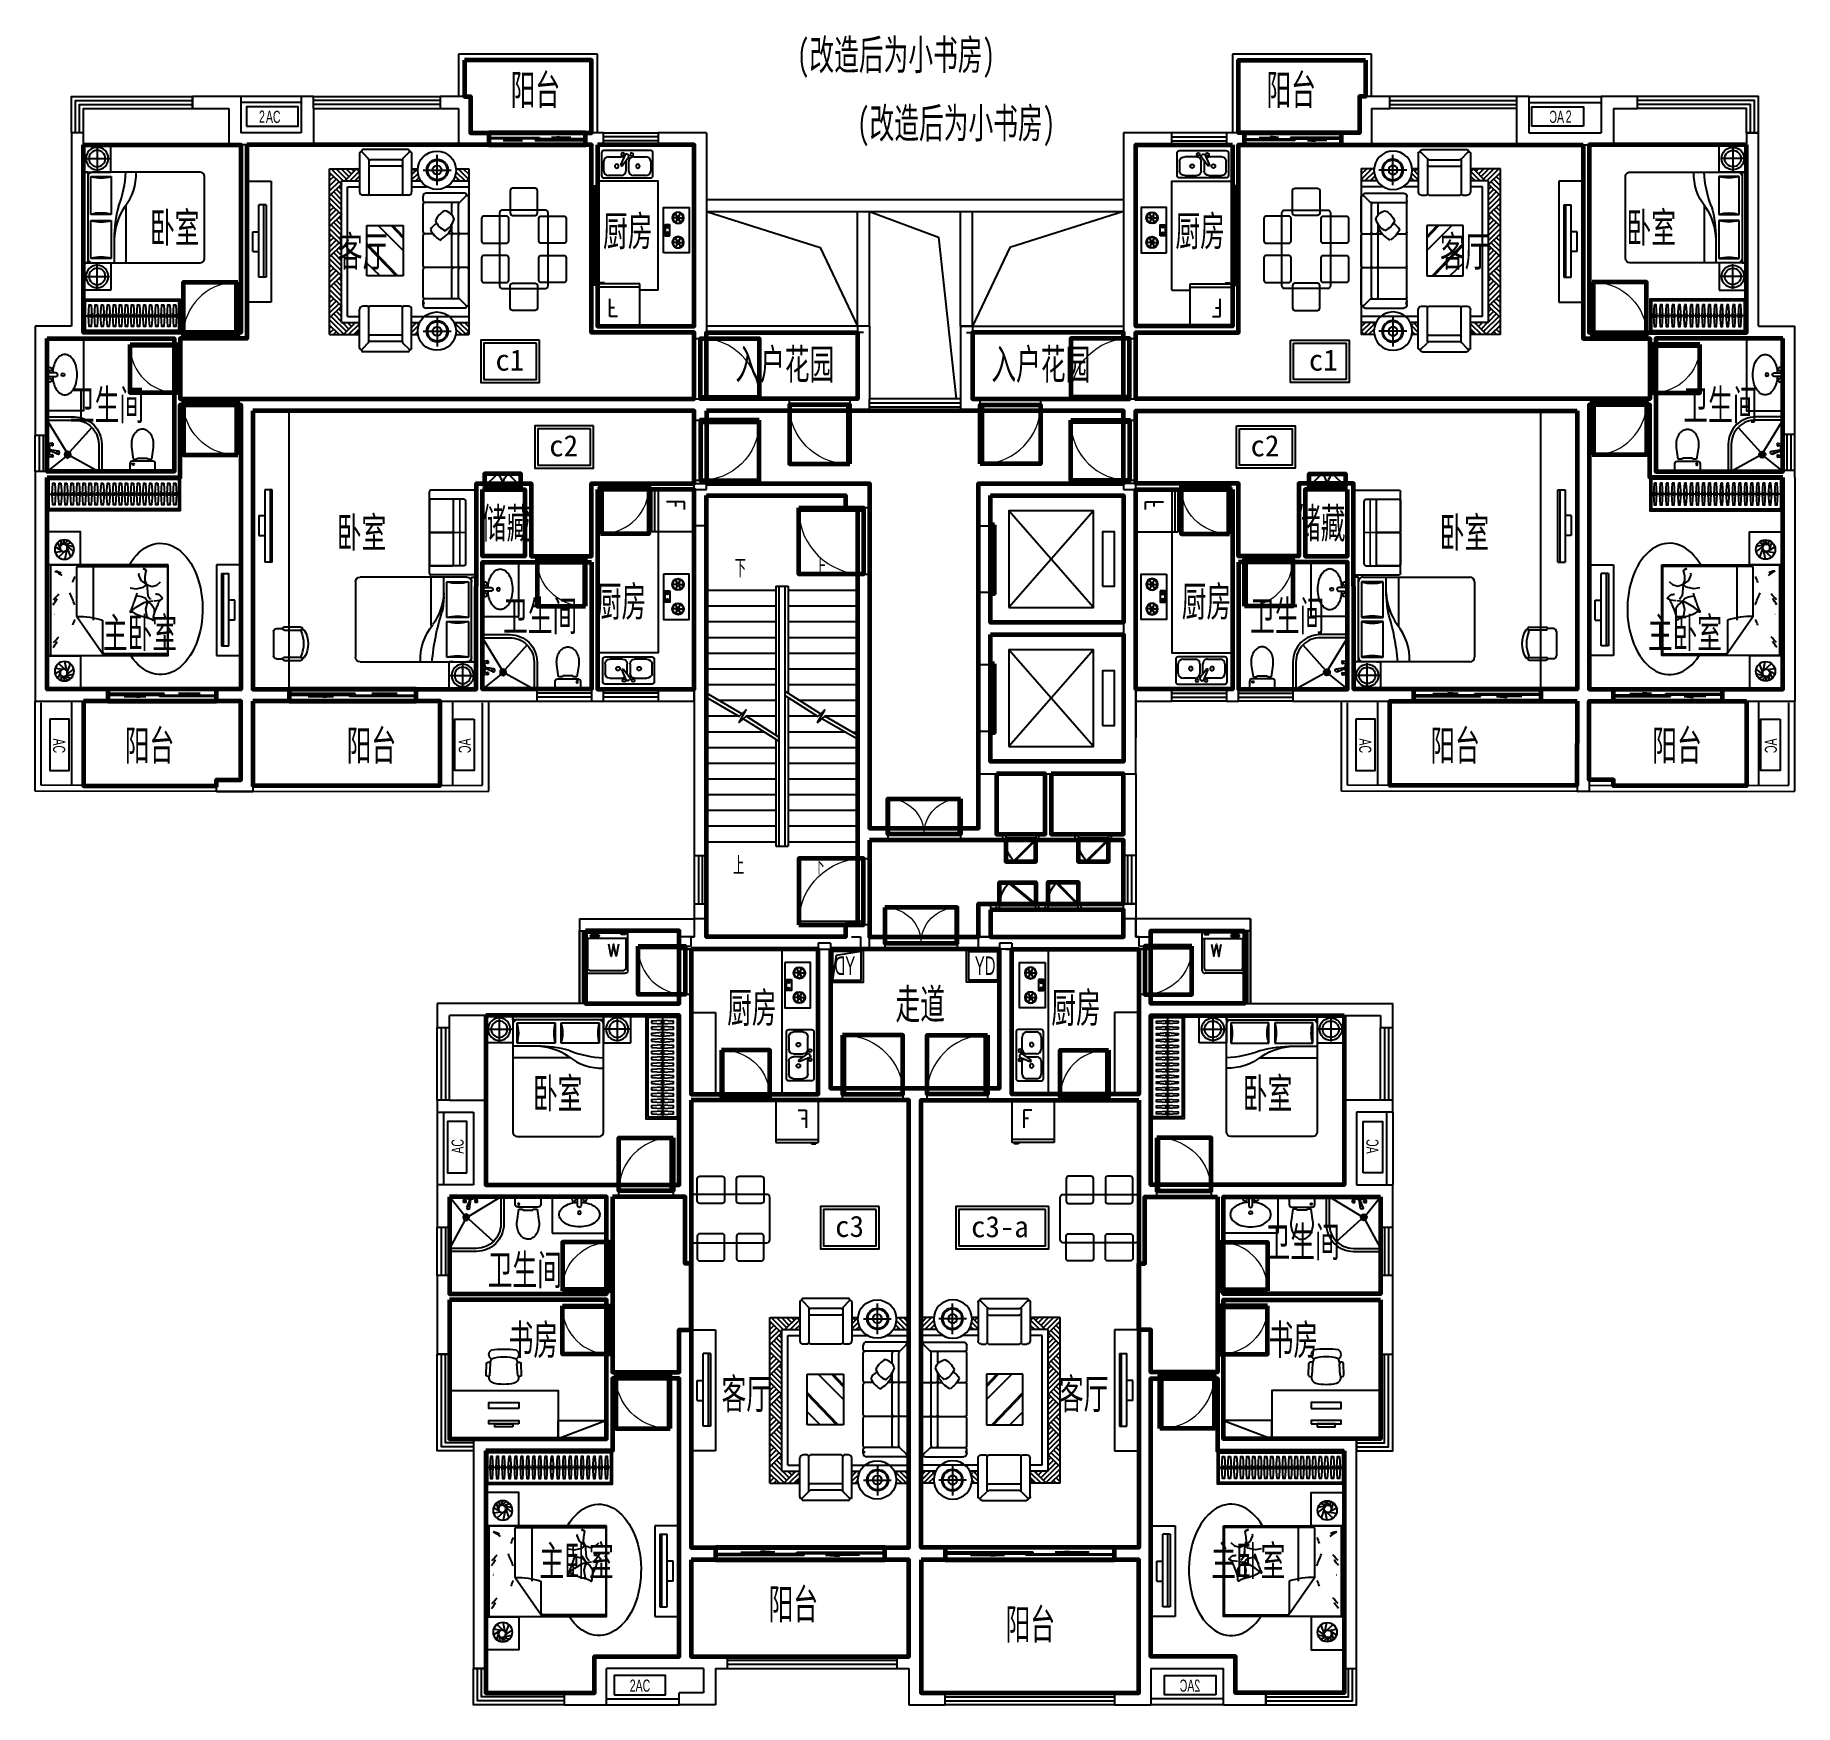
# Model space of a CAD drawing. Extents: x -458587 to -429487, y -640713 to -613098.
import ezdxf

# ---------------------------------------------------------------- set-up
doc = ezdxf.new("R2010")
doc.units = 0
doc.header["$LTSCALE"] = 1000
doc.header["$MEASUREMENT"] = 0
doc.layers.get('0').update_dxf_attribs({"linetype": 'CONTINUOUS'})
for name, color, linetype in [('COLU', 5, 'CONTINUOUS'), ('DIM_ELEV', 3, 'CONTINUOUS'), ('Elec(电器)', 5, 'CONTINUOUS'), ('FURNITURE', 55, 'CONTINUOUS'), ('LINE', 21, 'CONTINUOUS'), ('LVTRY', 8, 'CONTINUOUS'), ('Lvtry(厨卫)', 151, 'CONTINUOUS'), ('R_NAME', 255, 'CONTINUOUS'), ('Stair(楼梯)', 3, 'CONTINUOUS'), ('Text(文字)', 7, 'CONTINUOUS'), ('WALL', 2, 'CONTINUOUS'), ('WINDOW', 3, 'CONTINUOUS'), ('户型编号', 7, 'CONTINUOUS'), ('百叶', 24, 'CONTINUOUS'), ('阳台栏杆SHUTTER', 165, 'CONTINUOUS')]:
    doc.layers.add(name, color=color, linetype=linetype)
doc.layers.add('GT_书房', color=205, linetype='CONTINUOUS', lineweight=60, true_color=0x8059a6)
for name, color, linetype, lineweight in [('GT_储藏间', 50, 'CONTINUOUS', 60), ('GT_卧室', 1, 'CONTINUOUS', 60), ('GT_卫生间', 5, 'CONTINUOUS', 60), ('GT_厨房', 4, 'CONTINUOUS', 60), ('GT_客厅', 2, 'CONTINUOUS', 60), ('GT_楼梯', 130, 'CONTINUOUS', 60), ('GT_水机房', 170, 'CONTINUOUS', 60), ('GT_电机房', 210, 'CONTINUOUS', 60), ('GT_电梯', 150, 'CONTINUOUS', 60), ('GT_花园', 74, 'CONTINUOUS', 60), ('GT_过道', 30, 'CONTINUOUS', 60), ('GT_门', 245, 'CONTINUOUS', 60), ('GT_阳台', 6, 'CONTINUOUS', 60), ('GT_风机房', 230, 'CONTINUOUS', 60)]:
    doc.layers.add(name, color=color, linetype=linetype, lineweight=lineweight)
doc.layers.get('DIM_ELEV').off()
doc.styles.add('_ZBHZ', font='zbtxt.shx', dxfattribs={"width": 0.8, "bigfont": 'ZBHZ.shx'})
doc.styles.add('DIM_FONT', font='ROMAND.shx', dxfattribs={"width": 0.7})
doc.styles.add('HZ', font='', dxfattribs={"width": 0.8})
doc.styles.add('hzht', font='simhei.ttf', dxfattribs={"width": 0.8})
doc.styles.get("Standard").update_dxf_attribs({"font": 'GBENOR', "bigfont": 'GBCBIG'})
doc.styles.get('HZ').set_extended_font_data('FangSong_GB2312')

msp = doc.modelspace()

# ---------------------------------------------------------------- texts
at = {"layer": 'Elec(电器)', "style": '_ZBHZ', "width": 0.65}
for p in [(-454885, -614544), (-433276, -614544)]:
    msp.add_text('2', height=200, dxfattribs=at).set_placement(p)
at = {"layer": 'R_NAME', "style": 'HZ', "width": 0.6}
for s, p in [('(改造后为小书房)', (-445988, -613672)), ('阳台', (-450724, -614251)), ('阳台', (-438226, -614251)), ('(改造后为小书房)', (-444993, -614802)), ('卧室', (-456688, -616530)), ('厨房', (-449196, -616585)), ('厨房', (-439730, -616585)), ('卧室', (-432271, -616530)), ('客厅', (-453581, -616924)), ('客厅', (-435355, -616924)), ('入户花园', (-447008, -618789)), ('入户花园', (-442774, -618789)), ('卫生间', (-458014, -619463)), ('卫生间', (-431331, -619463)), ('卧室', (-453599, -621572)), ('储藏', (-451202, -621420)), ('储藏', (-437736, -621420)), ('卧室', (-435360, -621572)), ('厨房', (-449300, -622713)), ('厨房', (-439626, -622713)), ('卫生间', (-450850, -622952)), ('卫生间', (-438495, -622952)), ('主卧室', (-457469, -623233)), ('主卧室', (-431918, -623233)), ('阳台', (-457106, -625094)), ('阳台', (-453436, -625094)), ('阳台', (-435514, -625094)), ('阳台', (-431844, -625094)), ('走道', (-444360, -629373)), ('厨房', (-447143, -629431)), ('厨房', (-441783, -629431)), ('卧室', (-450355, -630848)), ('卧室', (-438617, -630848)), ('卫生间', (-438241, -633307)), ('卫生间', (-451104, -633768)), ('书房', (-450757, -634923)), ('书房', (-438188, -634923)), ('客厅', (-447236, -635819)), ('客厅', (-441657, -635819)), ('主卧室', (-450248, -638582)), ('主卧室', (-439139, -638582)), ('阳台', (-446458, -639297)), ('阳台', (-442539, -639629))]:
    msp.add_text(s, height=500, dxfattribs=at).set_placement(p)
at = {"layer": 'Text(文字)', "style": '_ZBHZ', "width": 0.65}
for s, p in [('下', (-447016, -622066)), ('上', (-445691, -622066)), ('上', (-447044, -626981)), ('下', (-445714, -626981))]:
    msp.add_text(s, height=300, dxfattribs=at).set_placement(p)
at = {"layer": '户型编号', "linetype": 'ByBlock', "style": 'hzht'}
for s, p in [('c1', (-450976, -618646)), ('c1', (-437523, -618646)), ('c2', (-450085, -620063)), ('c2', (-438487, -620063)), ('c3', (-445357, -632974)), ('c3-a', (-443109, -632979))]:
    msp.add_text(s, height=350, dxfattribs=at).set_placement(p)

# ---------------------------------------------------------------- blocks, each defined once
blk = doc.blocks.new('$TCHSYS$LDOR22D')
for p, q in [((-0.517, 0.833), (-0.017, 0.833)), ((-0.517, 0.833), (-0.517, 0.667)), ((-0.017, 0.833), (-0.017, 0.667)), ((0.017, 0.833), (0.017, 0.667)), ((0.017, 0.833), (0.517, 0.833)), ((0.517, 0.833), (0.517, 0.667)), ((-0.517, 0.667), (-0.017, 0.667)), ((0.017, 0.667), (0.517, 0.667)), ((-0.5, 0.5), (0.5, 0.5))]:
    blk.add_line(p, q)
blk = doc.blocks.new('$DorLib2D$00000001')
for p, q in [((0.45, 0.975), (0.5, 0.975)), ((0.45, 0), (0.45, 0.975)), ((0.5, 0), (0.5, 0.975)), ((0.5, 0), (0.45, 0))]:
    blk.add_line(p, q)
at = {"lineweight": 13}
blk.add_arc((0.475, 0), 0.975, 91.4693, 180, dxfattribs=at)
blk = doc.blocks.new('$DorLib2D$00000002')
for p, q in [((-0.5, 0), (-0.5, 0.4875)), ((-0.475, 0.4875), (-0.5, 0.4875)), ((-0.475, 0), (-0.475, 0.4875)), ((0.475, 0), (0.475, 0.4875)), ((0.475, 0.4875), (0.5, 0.4875)), ((0.5, 0), (0.5, 0.4875)), ((-0.5, 0), (-0.475, 0)), ((0.5, 0), (0.475, 0))]:
    blk.add_line(p, q)
at = {"lineweight": 13}
for centre, start, end in [((-0.4875, 0), 0, 88.53072), ((0.4875, 0), 91.46928, 180)]:
    blk.add_arc(centre, 0.4875, start, end, dxfattribs=at)
blk = doc.blocks.new('*U26')
for p, q in [((0, 0), (-50, 0)), ((-550, 0), (-600, 0)), ((-600, -100), (-550, -100)), ((0, -100), (-600, -100)), ((-550, 0), (-550, -100)), ((-63, -87), (-417, -440)), ((-50, -100), (-404, -454)), ((-50, -100), (-69, -100)), ((-63, -87), (-50, -100)), ((-50, 0), (-50, -100)), ((-50, -100), (0, -100))]:
    blk.add_line(p, q)
blk.add_arc((-50, -100), 500, 180, 225)
blk = doc.blocks.new('*U27')
for p, q in [((-63, 87), (-417, 440)), ((-50, 100), (-404, 454)), ((-600, 100), (-550, 100)), ((0, 100), (-600, 100)), ((-550, 0), (-600, 0)), ((-550, 0), (-550, 100)), ((-50, 100), (-69, 100)), ((-63, 87), (-50, 100)), ((-50, 100), (0, 100)), ((-50, 0), (-50, 100)), ((0, 0), (-50, 0))]:
    blk.add_line(p, q)
blk.add_arc((-50, 100), 500, 135, 180)
blk = doc.blocks.new('座厕')
for p, q in [((128, 210), (0, 210)), ((0, 210), (0, -210)), ((168, -170), (168, 170)), ((400, 181), (202, 152)), ((202, 152), (202, 90)), ((202, 90), (220, 82)), ((220, 82), (220, -80)), ((0, -210), (128, -210)), ((220, -80), (202, -85)), ((202, -85), (202, -152)), ((202, -152), (398, -181))]:
    blk.add_line(p, q)
blk.add_circle((118, 154), 14.5)
for centre, radius, start, end in [((128, 170), 40, 360, 90), ((446, -168), 352, 90.2924, 97.7689), ((446, -168), 352, 73.6387, 90.2924), ((470, -85), 266, 54.4566, 73.6387), ((508, -33), 201, 30.1295, 54.4566), ((565, 1), 135, 0.2924, 30.1295), ((565, 1), 135, 330.4554, 0.2924), ((128, -170), 40, 270, 360), ((444, 168), 352, 262.5124, 270.2924), ((444, 168), 352, 270.2924, 286.9462), ((469, 85), 266, 286.9462, 306.1283), ((507, 33), 201, 306.1283, 330.4554)]:
    blk.add_arc(centre, radius, start, end)
blk = doc.blocks.new('电视2')
for p, q in [((0, -400), (0, 0)), ((0, 0), (2000, 0)), ((1590, -116), (390, -116)), ((2000, 0), (2000, -400)), ((2000, -400), (0, -400))]:
    blk.add_line(p, q)
at = {"ltscale": 30}
for p, q in [((390, -82), (390, -202)), ((390, -82), (1590, -82)), ((1590, -202), (390, -202)), ((835, -300), (835, -202)), ((1165, -300), (1165, -202)), ((1590, -82), (1590, -202)), ((1165, -300), (835, -300))]:
    blk.add_line(p, q, dxfattribs=at)
blk = doc.blocks.new('A$C6F7D5545')
at = {"layer": 'Lvtry(厨卫)', "linetype": 'ByBlock'}
for p, q in [((-323, -316), (-850, 0)), ((-475, 0), (-225, 0)), ((-475, 0), (-475, -20)), ((-415, 0), (-415, -25)), ((-357, 0), (-357, -42)), ((-242, -302), (0, 0)), ((-475, -20), (-415, -20)), ((-465, -80), (-460, -25)), ((-465, -70), (-425, -70)), ((-465, -80), (-425, -80)), ((-465, -90), (-465, -80)), ((-465, -90), (-425, -90)), ((-460, -25), (-430, -25)), ((-425, -80), (-430, -25)), ((-425, -90), (-425, -80)), ((-335, -185), (-357, -44)), ((-342, 0), (-342, -42)), ((-287, -173), (-342, -42)), ((-270, -288), (-327, -344)), ((-285, 0), (-285, -25)), ((-285, -20), (-225, -20)), ((-275, -80), (-270, -25)), ((-275, -70), (-235, -70)), ((-275, -90), (-275, -80)), ((-275, -80), (-235, -80)), ((-275, -90), (-235, -90)), ((-240, -25), (-270, -25)), ((-235, -80), (-240, -25)), ((-235, -90), (-235, -80)), ((-225, 0), (-225, -20)), ((-729, -737), (-319, -365)), ((-250, -295), (-319, -365)), ((-236, -310), (-305, -379)), ((-228, -330), (-284, -387)), ((-257, -383), (0, -850))]:
    blk.add_line(p, q, dxfattribs=at)
blk.add_lwpolyline([(0, 0), (-900, 0), (-900, -450, 0.414214), (-450, -900), (0, -900)], format="xyb", close=True, dxfattribs=at)
blk.add_lwpolyline([(-850, 0), (-850, -450, 0.414214), (-450, -850), (0, -850)], format="xyb", dxfattribs=at)
for centre, radius in [((-350, -42), 7.5), ((-311, -178), 25)]:
    blk.add_circle(centre, radius, dxfattribs=at)
blk.add_arc((-350, 108), 148, 243.9845, 295.963, dxfattribs=at)
blk.add_ellipse((-277, -337), major_axis=(35.4, 35.4), ratio=1, start_param=1.570796326794896, end_param=7.853981633974482, dxfattribs=at)
blk = doc.blocks.new('*U37')
for p, q in [((401, 0), (-299, 0)), ((-299, -657), (-299, 0)), ((401, 0), (401, -657)), ((-262, -31), (-299, -31)), ((-299, -126), (401, -126)), ((-267, -125), (-267, -618)), ((-262, -30), (-262, -57)), ((-262, -57), (-190, -57)), ((-190, -57), (-190, -30)), ((401, -31), (-190, -31)), ((208, -75), (208, -86)), ((217, -84), (217, -98)), ((273, -84), (217, -84)), ((217, -98), (273, -98)), ((273, -98), (273, -84)), ((288, -76), (288, -86)), ((368, -125), (368, -618)), ((357, -700), (-256, -700)), ((333, -652), (-232, -652))]:
    blk.add_line(p, q)
blk.add_lwpolyline([(-146, -219), (-105, -418), (-64, -221), (-22, -421), (16, -221)])
for points in [[(174, -82, 0.185158), (178, -93, 0.102042), (195, -105, 0.060862), (216, -112, 0.047173), (246, -115, 0.047173), (275, -112, 0.060862), (297, -105, 0.102042), (314, -93, 0.185158), (318, -82, 0.185158), (314, -71, 0.102042), (297, -58, 0.060862), (275, -51, 0.047173), (246, -49, 0.047173), (216, -51, 0.060862), (195, -58, 0.102042), (178, -71, 0.185158), (174, -82, 0.185158)], [(288, -76, 0.259034), (286, -73, 0.076276), (276, -69, 0.036515), (264, -67, 0.026615), (248, -66, 0.026615), (231, -67, 0.036515), (220, -69, 0.076276), (210, -73, 0.259034), (208, -76, 0.078462), (208, -77, 0.056762)], [(288, -86, 0.259034), (286, -83, 0.076276), (276, -78, 0.036515), (264, -76, 0.026615), (248, -75, 0.026615), (231, -76, 0.036515), (220, -78, 0.076276), (210, -83, 0.259034), (208, -86, 0.259034), (210, -88, 0.056762), (217, -92, 0.036515)], [(273, -93, 0.008736), (276, -93, 0.076276), (286, -88, 0.259034), (288, -86, 0.259034)]]:
    blk.add_lwpolyline(points, format="xyb")
blk.add_circle((-224, -30), 15.2)
for centre, radius, start, end in [((-256, -657), 43.4, 180, 270), ((-232, -618), 34.7, 180, 270), ((333, -618), 34.7, 270, 0), ((357, -657), 43.4, 270, 0)]:
    blk.add_arc(centre, radius, start, end)
blk = doc.blocks.new('354654765')
at = {"layer": 'FURNITURE'}
for p, q in [((-1200, -450), (-1200, 0)), ((-1200, 0), (-750, 0)), ((750, 0), (-750, 0)), ((-750, -72), (-750, 0)), ((-750, 0), (-750, -450)), ((750, -72), (750, 0)), ((750, 0), (750, -450)), ((750, -72), (750, 0)), ((1200, 0), (750, 0)), ((750, 0), (750, -450)), ((1200, -450), (1200, 0)), ((-1180, -225), (-770, -225)), ((-975, -20), (-975, -430)), ((750, -72), (-750, -72)), ((-750, -145), (-750, -1928)), ((-678, -120), (-51, -120)), ((-678, -458), (-678, -120)), ((-51, -120), (-51, -458)), ((51, -120), (678, -120)), ((51, -458), (51, -120)), ((678, -120), (678, -458)), ((750, -1928), (750, -145)), ((1180, -225), (770, -225)), ((975, -20), (975, -430)), ((-750, -450), (-1200, -450)), ((-352, -506), (-750, -506)), ((-51, -458), (-678, -458)), ((678, -458), (51, -458)), ((750, -450), (1200, -450)), ((196, -699), (-750, -699)), ((-678, -2000), (678, -2000))]:
    blk.add_line(p, q, dxfattribs=at)
for centre, radius, start, end in [((-975, -225), 185, 270.2522, 270), ((-975, -225), 135, 270.3469, 270), ((-678, -145), 72.3, 90, 180), ((-1256, -289), 602, 343.7398, 16.2602), ((527, -289), 602, 163.7398, 196.2602), ((-527, -289), 602, 343.7398, 16.2602), ((1256, -289), 602, 163.7398, 196.2602), ((678, -145), 72.3, 0, 90), ((975, -225), 185, 270, 269.7478), ((975, -225), 135, 270, 269.6531), ((-406, -1574), 1069, 57.2925, 87.771), ((-330, -2367), 1861, 73.9608, 90.6772), ((831, 1073), 1773, 248.5931, 267.384), ((714, -18), 852, 230.4539, 272.4327), ((-678, -1928), 72.3, 180, 270), ((678, -1928), 72.3, 270, 0)]:
    blk.add_arc(centre, radius, start, end, dxfattribs=at)
blk = doc.blocks.new('*U36')
blk.add_line((-970, -275), (677, -275))
for points in [[(-1000, 0), (707, 0), (707, -550), (-1000, -550)], [(-970, -30), (677, -30), (677, -520), (-970, -520)], [(-874, -95), (-862, -275), (-874, -455), (-906, -455), (-918, -275), (-906, -95)], [(-774, -95), (-762, -275), (-774, -455), (-806, -455), (-818, -275), (-806, -95)], [(-674, -95), (-662, -275), (-674, -455), (-706, -455), (-718, -275), (-706, -95)], [(-574, -95), (-562, -275), (-574, -455), (-606, -455), (-618, -275), (-606, -95)], [(-474, -95), (-462, -275), (-474, -455), (-506, -455), (-518, -275), (-506, -95)], [(-374, -95), (-362, -275), (-374, -455), (-406, -455), (-418, -275), (-406, -95)], [(-274, -95), (-262, -275), (-274, -455), (-306, -455), (-318, -275), (-306, -95)], [(-174, -95), (-162, -275), (-174, -455), (-206, -455), (-218, -275), (-206, -95)], [(-74, -95), (-62, -275), (-74, -455), (-106, -455), (-118, -275), (-106, -95)], [(26, -95), (38, -275), (26, -455), (-6, -455), (-18, -275), (-6, -95)], [(126, -95), (138, -275), (126, -455), (94, -455), (82, -275), (94, -95)], [(226, -95), (238, -275), (226, -455), (194, -455), (182, -275), (194, -95)], [(326, -95), (338, -275), (326, -455), (294, -455), (282, -275), (294, -95)], [(426, -95), (438, -275), (426, -455), (394, -455), (382, -275), (394, -95)], [(526, -95), (538, -275), (526, -455), (494, -455), (482, -275), (494, -95)], [(626, -95), (638, -275), (626, -455), (594, -455), (582, -275), (594, -95)]]:
    blk.add_lwpolyline(points, close=True)
at = {"ltscale": 15}
for points in [[(-894, -255), (-886, -255), (-886, -295), (-894, -295)], [(-794, -255), (-786, -255), (-786, -295), (-794, -295)], [(-694, -255), (-686, -255), (-686, -295), (-694, -295)], [(-594, -255), (-586, -255), (-586, -295), (-594, -295)], [(-494, -255), (-486, -255), (-486, -295), (-494, -295)], [(-394, -255), (-386, -255), (-386, -295), (-394, -295)], [(-294, -255), (-286, -255), (-286, -295), (-294, -295)], [(-194, -255), (-186, -255), (-186, -295), (-194, -295)], [(-94, -255), (-86, -255), (-86, -295), (-94, -295)], [(6, -255), (14, -255), (14, -295), (6, -295)], [(106, -255), (114, -255), (114, -295), (106, -295)], [(206, -255), (214, -255), (214, -295), (206, -295)], [(306, -255), (314, -255), (314, -295), (306, -295)], [(406, -255), (414, -255), (414, -295), (406, -295)], [(506, -255), (514, -255), (514, -295), (506, -295)], [(606, -255), (614, -255), (614, -295), (606, -295)]]:
    blk.add_lwpolyline(points, close=True, dxfattribs=at)
blk = doc.blocks.new('A$C183C2413')
for p, q in [((119, 26), (26, 26)), ((26, -26), (119, -26))]:
    blk.add_line(p, q)
for centre, major_axis, start_param, end_param in [((299, 91), (0, 207), 0.599587, 1.025986), ((242, 174), (0, 106), -0.000011, 0.599522), ((242, 174), (0, 106), -0.599508, 0.000026), ((185, 91), (0, 207), -1.025957, -0.599558), ((26, 0), (18, 18), 0.785398, 3.926991), ((37, 77), (0, 25.5), -7.45905022153e-05, 6.283110716677368), ((534, 0), (0, 461), 1.324886, 1.51553), ((390, 36), (0, 313), 1.026003, 1.324911), ((119, 0), (18, 18), 3.926991, 7.068583), ((217, 0), (0, 21.2), -0.00011, 6.283075), ((95, 36), (0, 313), -1.324835, -1.025927), ((-49, 0), (0, 461), -1.570792, -1.324836), ((37, -77), (0, 25.5), -7.45905022153e-05, 6.283110716677368), ((534, 0), (0, 461), 1.62611, 1.816754), ((390, -36), (0, 313), 1.816764, 2.115672), ((299, -91), (0, 207), 2.115673, 2.542072), ((185, -91), (0, 207), 3.741184, 4.167583), ((95, -36), (0, 313), 4.167518, 4.466426), ((-49, 0), (0, 461), 4.466408, 4.712364), ((242, -174), (0, 106), 2.542079, 3.141612), ((242, -174), (0, 106), 3.141588, 3.741121)]:
    blk.add_ellipse(centre, major_axis=major_axis, ratio=1, start_param=start_param, end_param=end_param)
blk = doc.blocks.new('A$C1A535976')
at = {"layer": 'Lvtry(厨卫)', "linetype": 'ByBlock'}
blk.add_lwpolyline([(0, 900), (0, 0), (600, 0), (600, 900)], close=True, dxfattribs=at)
at = {"layer": 'Lvtry(厨卫)', "linetype": 'ByBlock', "xscale": -1.199999999720603, "yscale": 1.199999999720603, "zscale": 1.199999999999999}
blk.add_blockref('A$C183C2413', (600, 450), dxfattribs=at)
blk = doc.blocks.new('A$C798D17D8')
for p, q in [((229, 2294), (129, 2353)), ((212, 2329), (177, 2428)), ((222, 2370), (233, 2460)), ((255, 2393), (290, 2468)), ((274, 2396), (341, 2457)), ((295, 2391), (395, 2422)), ((308, 2383), (435, 2358)), ((325, 2360), (439, 2273)), ((331, 2328), (385, 2185)), ((52, 550), (52, 2050)), ((256, 2278), (130, 2261)), ((297, 2281), (184, 2182)), ((323, 2305), (288, 2148)), ((489, 1403), (916, 2022)), ((1968, 2022), (916, 2022)), ((1988, 596), (1988, 2002)), ((761, 596), (761, 1465)), ((489, 1403), (489, 596)), ((1368, 1328), (1472, 1248)), ((1472, 1248), (1603, 1173)), ((1603, 1173), (1658, 1155)), ((1626, 1284), (1640, 1387)), ((1658, 1155), (1626, 1284)), ((1640, 1387), (1660, 1423)), ((1658, 1155), (1721, 1205)), ((1721, 1205), (1769, 1270)), ((1769, 1270), (1769, 1363)), ((1368, 931), (1471, 945)), ((1559, 1078), (1470, 1059)), ((1471, 945), (1593, 919)), ((1645, 874), (1552, 805)), ((1617, 1098), (1559, 1078)), ((1593, 919), (1645, 874)), ((1658, 1155), (1617, 1098)), ((1645, 874), (1618, 807)), ((1645, 874), (1664, 1060)), ((1645, 874), (1728, 905)), ((1658, 1155), (1752, 1144)), ((1664, 1060), (1700, 1110)), ((1700, 1110), (1709, 1122)), ((1728, 905), (1810, 885)), ((1767, 1142), (1861, 1130)), ((1810, 885), (1873, 831)), ((1552, 805), (1514, 711)), ((1514, 711), (1518, 687)), ((1618, 807), (1621, 738)), ((1621, 738), (1638, 640)), ((1638, 640), (1645, 637)), ((229, 309), (129, 250)), ((256, 325), (130, 342)), ((297, 321), (184, 420)), ((323, 297), (288, 455)), ((325, 242), (439, 330)), ((331, 274), (385, 418)), ((509, 576), (1968, 576)), ((212, 274), (177, 175)), ((222, 232), (233, 143)), ((255, 209), (290, 135)), ((274, 207), (341, 146)), ((295, 212), (395, 181)), ((308, 219), (435, 245))]:
    blk.add_line(p, q)
at = {"elevation": 0}
for points in [[(0, 2603), (0, 2053), (550, 2053), (550, 2603)], [(2000, 550), (0, 550), (0, 2050), (2000, 2050)]]:
    blk.add_lwpolyline(points, close=True, dxfattribs=at)
for points in [[(95, 1916, -0.088153), (162, 1815)], [(101, 1834, -0.027842), (189, 1738)], [(912, 1464, -0.007867), (916, 2022)], [(454, 1451, -0.009729), (416, 1548)], [(489, 1403, 0.085272), (912, 1464)], [(95, 1207, -0.088153), (162, 1105)], [(127, 1360, 0.263368), (126, 1360)], [(455, 1211, -0.016108), (375, 1013)], [(101, 1125, -0.027842), (189, 1028)], [(127, 651, 0.263368), (126, 651)], [(127, 651, 0.077379), (238, 726)], [(143, 649, 0.05369), (228, 679)], [(454, 741, -0.009729), (416, 839)]]:
    blk.add_lwpolyline(points, format="xyb")
blk.add_lwpolyline([(1480, 1014, 0.025626), (1478, 1026, 0.0108), (1436, 1155, 0.00456), (1405, 1242, 0.01125), (1391, 1277, 0.069394), (1380, 1296, -0.079756), (1371, 1313, -0.106399), (1368, 1328, -0.328642), (1372, 1332, -0.299547), (1378, 1329, 0.189917), (1387, 1324, 0.033518), (1397, 1323, 0.075627), (1402, 1323, 0.053489), (1410, 1326, 0.017838), (1432, 1338, 0.038394), (1456, 1355, -0.059529), (1472, 1366, -0.035943), (1498, 1376, -0.011245), (1585, 1402, -0.006203), (1624, 1412, 0.010783), (1647, 1418, 0.019485), (1660, 1423, 0.005062), (1710, 1442, 0.101392), (1736, 1459, -0.223768), (1749, 1464, -0.25558), (1754, 1461, -0.081563), (1759, 1445, -0.071805), (1759, 1428, 0.069985), (1759, 1411, 0.03546), (1772, 1351, 0.029432), (1797, 1282, 0.001554), (1811, 1249, -0.00152), (1826, 1215, -0.004735), (1840, 1179, 0.00382), (1859, 1136, 0.296001), (1891, 1114, -0.649774), (1900, 1092, -0.02319), (1895, 1088, 0.0288), (1892, 1084, 0.005727), (1886, 1077, -0.004358), (1878, 1069, -0.027528), (1861, 1052, -0.046214), (1850, 1043, -0.194121), (1833, 1040, 0.133719), (1809, 1039, 0.005779), (1787, 1032, 0.008882)], format="xyb", dxfattribs=at)
blk.add_lwpolyline([(1583, 608, -0.101392), (1632, 632, -0.005062)], format="xyb", close=True)
blk.add_lwpolyline([(0, 0), (0, 550), (550, 550), (550, 0)], close=True)
for centre, radius in [((283, 2308, 0), 160), ((271, 2336, 0), 60), ((283, 295, 0), 160), ((271, 267, 0), 60)]:
    blk.add_circle(centre, radius)
for centre, start, end in [((1968, 2002), 0, 90), ((509, 596), 180, 270), ((741, 596), 270, 0), ((1968, 596), 270, 0)]:
    blk.add_arc(centre, 20, start, end)
blk.add_ellipse((1872, 1278), major_axis=(0, -1086), ratio=0.642246, start_param=-0.835524, end_param=3.921507)
at = {"text_generation_flag": 4, "width": 0.8, "flags": 9}
for tag in ['YSIZE', 'XSIZE']:
    blk.add_attdef(tag, (283, 2308, 0), '', height=0.5, rotation=0, dxfattribs=at)
at = {"style": 'DIM_FONT', "text_generation_flag": 4, "width": 0.8, "flags": 9}
for tag in ['YSIZE', 'XSIZE']:
    blk.add_attdef(tag, (0, 550), '', height=0.5, rotation=90, dxfattribs=at)
at = {"oblique": 360, "width": 0.8, "flags": 9}
for tag in ['YSIZE', 'XSIZE']:
    blk.add_attdef(tag, (283, 294, 0), '', height=0.5, rotation=0, dxfattribs=at)
blk = doc.blocks.new('retrertu')
at = {"layer": 'FURNITURE'}
for p, q in [((400, 1500), (0, 1500)), ((0, 1500), (0, 0)), ((400, 0), (400, 1500)), ((116, 160), (116, 1360)), ((0, 0), (400, 0))]:
    blk.add_line(p, q, dxfattribs=at)
at = {"layer": 'FURNITURE', "ltscale": 30}
for p, q in [((82, 1360), (202, 1360)), ((82, 1360), (82, 160)), ((202, 160), (202, 1360)), ((300, 915), (202, 915)), ((300, 585), (300, 915)), ((300, 585), (202, 585)), ((82, 160), (202, 160))]:
    blk.add_line(p, q, dxfattribs=at)
blk = doc.blocks.new('*U34')
for p, q in [((148, -218), (78, -178)), ((148, -246), (78, -286)), ((172, -204), (172, -124)), ((172, -260), (172, -340)), ((197, -218), (266, -178)), ((197, -246), (266, -286)), ((553, -218), (484, -178)), ((553, -246), (484, -286)), ((578, -204), (578, -124)), ((578, -260), (578, -340)), ((602, -218), (672, -178)), ((602, -246), (672, -286))]:
    blk.add_line(p, q)
for points in [[(0, -470), (750, -470), (750, -50), (0, -50)], [(279, -365), (465, -365), (465, -447), (279, -447)]]:
    blk.add_lwpolyline(points, close=True)
for centre, radius in [((172, -232), 95.8), ((172, -232), 88.3), ((172, -232), 28.3), ((172, -232), 20.8), ((578, -232), 95.8), ((578, -232), 88.3), ((578, -232), 28.3), ((578, -232), 20.8), ((321, -408), 18.8), ((321, -408), 13.8), ((429, -408), 18.8), ((429, -408), 13.8)]:
    blk.add_circle(centre, radius)
blk = doc.blocks.new('*U33')
at = {"linetype": 'Continuous'}
for p, q in [((0, -62), (0, -438)), ((812, -25), (37, -25)), ((37, -363), (37, -200)), ((112, -125), (325, -125)), ((387, -97), (314, -267)), ((314, -267), (336, -279)), ((336, -279), (447, -132)), ((400, -201), (400, -363)), ((422, -84), (440, -94)), ((450, -363), (450, -200)), ((525, -125), (724, -125)), ((812, -200), (812, -363)), ((850, -438), (850, -62)), ((37, -475), (812, -475)), ((325, -438), (112, -438)), ((724, -438), (525, -438))]:
    blk.add_line(p, q, dxfattribs=at)
for centre, radius, start, end in [((37, -62), 37.4, 90, 180), ((112, -200), 74.9, 90, 180), ((250, -281), 31.2, 0.8058, 0), ((350, -87), 25, 1.8055, 0), ((325, -200), 74.9, 56.607, 90), ((410, -106), 25, 60, 159.4623), ((427, -116), 25, 320.5377, 60), ((525, -200), 74.9, 90, 180), ((500, -87), 25, 180, 178.1945), ((600, -281), 31.2, 180, 179.1942), ((726, -212), 86.9, 7.9611, 91.1722), ((812, -62), 37.4, 0, 90), ((37, -438), 37.4, 180, 270), ((112, -363), 74.9, 180, 270), ((325, -363), 74.9, 270, 0), ((525, -363), 74.9, 180, 270), ((726, -351), 86.9, 268.8278, 352.0389), ((812, -438), 37.4, 270, 0)]:
    blk.add_arc(centre, radius, start, end, dxfattribs=at)
blk = doc.blocks.new('A$C1FD57709')
at = {"layer": 'Lvtry(厨卫)', "ltscale": 0.1}
for points in [[(0, 360), (360, 360), (360, 0), (0, 0)], [(25, 335), (335, 335), (335, 25), (25, 25)]]:
    blk.add_lwpolyline(points, close=True, dxfattribs=at)
at = {"layer": 'Lvtry(厨卫)', "style": '_ZBHZ', "width": 0.6}
blk.add_text('YD', height=200, dxfattribs=at).set_placement((91, 80))
blk = doc.blocks.new('A$C55BF5E2C')
at = {"layer": 'FURNITURE'}
for points in [[(140, 994), (510, 994, 0.414214), (550, 1034), (550, 1404, 0.414214), (510, 1444), (140, 1444, 0.414214), (100, 1404), (100, 1034, 0.414214)], [(790, 994), (1160, 994, 0.414214), (1200, 1034), (1200, 1404, 0.414214), (1160, 1444), (790, 1444, 0.414214), (750, 1404), (750, 1034, 0.414214)], [(50, 1144), (1250, 1144, -0.414214), (1300, 1094), (1300, 394, -0.414214), (1250, 344), (50, 344, -0.414214), (0, 394), (0, 1094, -0.414214)], [(140, 494), (510, 494, -0.414214), (550, 454), (550, 84, -0.414214), (510, 44), (140, 44, -0.414214), (100, 84), (100, 454, -0.414214)], [(790, 494), (1160, 494, -0.414214), (1200, 454), (1200, 84, -0.414214), (1160, 44), (790, 44, -0.414214), (750, 84), (750, 454, -0.414214)]]:
    blk.add_lwpolyline(points, format="xyb", close=True, dxfattribs=at)
blk = doc.blocks.new('*U35')
for p, q in [((-300, 0), (-300, -700)), ((400, 0), (-300, 0)), ((400, 0), (400, -700)), ((30, -162), (-98, -162)), ((-98, -162), (-98, -457)), ((-21, -303), (-98, -303)), ((400, -650), (-300, -650)), ((400, -700), (-300, -700)), ((-258, -700), (-258, -720)), ((-187, -720), (-258, -720)), ((-187, -700), (-187, -720))]:
    blk.add_line(p, q)
blk = doc.blocks.new('空调室外机2')
at = {"ltscale": 0.5}
blk.add_lwpolyline([(0, 0), (850, 0), (850, 320), (0, 320)], close=True, dxfattribs=at)
at = {"ltscale": 0.5, "style": '_ZBHZ', "width": 0.65}
blk.add_text('AC', height=200, dxfattribs=at).set_placement((319, 55))
blk = doc.blocks.new('A$C6F3134D9')
at = {"layer": 'Elec(电器)'}
blk.add_lwpolyline([(0, 850), (0, 0), (320, 0), (320, 850)], close=True, dxfattribs=at)
at = {"layer": 'Elec(电器)', "style": '_ZBHZ', "width": 0.65}
blk.add_text('2AC', height=200, rotation=270, dxfattribs=at).set_placement((55, 590))
blk = doc.blocks.new('65478678-')
at = {"layer": 'FURNITURE'}
for p, q in [((0, -90), (90, 0)), ((0, -6), (6, 0)), ((0, -209), (0, 0)), ((0, 0), (2740, 0)), ((166, 0), (198, -32)), ((198, -262), (198, 0)), ((297, -367), (297, 0)), ((1048, 0), (465, 0)), ((1608, 0), (1098, 0)), ((2241, 0), (1659, 0)), ((2442, -943), (2442, 0)), ((2541, -71), (2612, 0)), ((2541, -242), (2541, 0)), ((2688, 0), (2740, -51)), ((2740, -214), (2740, 0)), ((0, -174), (170, -4)), ((48, -210), (198, -60)), ((119, -223), (198, -144)), ((128, -214), (148, -234)), ((170, -172), (198, -201)), ((404, -61), (404, -701)), ((404, -61), (404, -65)), ((447, -43), (567, -162)), ((556, -162), (556, -730)), ((763, -278), (581, -278)), ((1048, -170), (584, -170)), ((1048, -278), (917, -278)), ((1073, -25), (1073, -344)), ((1073, -195), (1073, -262)), ((1608, -170), (1098, -170)), ((1608, -278), (1098, -278)), ((1634, -25), (1634, -730)), ((1634, -182), (1634, -257)), ((2122, -170), (1659, -170)), ((2125, -278), (1659, -278)), ((2150, -162), (2150, -730)), ((2259, -43), (2157, -145)), ((2302, -61), (2302, -701)), ((2541, -155), (2692, -4)), ((2541, -239), (2734, -46)), ((2541, -185), (2582, -225)), ((2579, -214), (2558, -234)), ((2649, -210), (2740, -120)), ((2732, -212), (2740, -204)), ((272, -522), (-234, -522)), ((19, -752), (19, -292)), ((556, -306), (556, -755)), ((2435, -522), (2940, -522)), ((2687, -752), (2687, -292)), ((0, -951), (0, -842)), ((0, -843), (2, -845)), ((0, -847), (2, -845)), ((2, -845), (5, -842)), ((2, -845), (100, -943)), ((78, -838), (184, -943)), ((144, -819), (198, -873)), ((198, -951), (198, -790)), ((297, -951), (297, -684)), ((531, -755), (458, -755)), ((1048, -755), (581, -755)), ((1073, -591), (1073, -730)), ((1608, -755), (1098, -755)), ((2125, -755), (1659, -755)), ((2248, -755), (2175, -755)), ((2541, -943), (2541, -809)), ((2541, -828), (2554, -815)), ((2541, -862), (2622, -943)), ((2568, -851), (2590, -829)), ((2592, -829), (2706, -943)), ((2690, -843), (2740, -892)), ((2705, -845), (2702, -842)), ((2706, -843), (2705, -845)), ((2706, -847), (2705, -845)), ((2740, -943), (2740, -838)), ((-319, -1004), (-319, -1746)), ((-276, -986), (-174, -1088)), ((-258, -943), (382, -943)), ((-157, -1095), (411, -1095)), ((-149, -1123), (-149, -1626)), ((-42, -1120), (-42, -1629)), ((0, -931), (44, -887)), ((72, -943), (86, -929)), ((436, -997), (436, -1070)), ((436, -1120), (436, -1629)), ((935, -1081), (1772, -1081)), ((1353, -1081), (935, -1499)), ((935, -1683), (935, -1081)), ((1146, -1081), (935, -1282)), ((1117, -1081), (935, -1255)), ((1772, -1081), (1772, -1683)), ((2270, -997), (2270, -1070)), ((2270, -1120), (2270, -1629)), ((2863, -1095), (2296, -1095)), ((2965, -943), (2324, -943)), ((2541, -912), (2566, -887)), ((2635, -943), (2621, -929)), ((2748, -1120), (2748, -1629)), ((2856, -1123), (2856, -1626)), ((2982, -986), (2881, -1088)), ((3025, -1004), (3025, -1746)), ((1772, -1170), (1237, -1683)), ((1772, -1198), (1265, -1683)), ((-276, -1763), (-157, -1644)), ((-157, -1654), (411, -1654)), ((-157, -1654), (411, -1654)), ((-13, -1654), (436, -1654)), ((436, -1679), (436, -1752)), ((1772, -1683), (935, -1683)), ((1772, -1466), (1557, -1683)), ((2720, -1654), (2270, -1654)), ((2270, -1679), (2270, -1752)), ((2863, -1654), (2296, -1654)), ((2863, -1654), (2296, -1654)), ((2982, -1763), (2863, -1644)), ((-258, -1806), (382, -1806)), ((0, -1862), (0, -1806)), ((0, -1852), (2, -1854)), ((0, -1856), (2, -1854)), ((0, -2300), (0, -1862)), ((0, -1940), (44, -1896)), ((0, -2024), (86, -1938)), ((0, -2108), (128, -1980)), ((0, -2192), (170, -2022)), ((2, -1854), (49, -1806)), ((2, -1854), (198, -2050)), ((44, -1812), (198, -1966)), ((122, -1806), (198, -1882)), ((198, -2104), (198, -1806)), ((297, -2005), (297, -1806)), ((2442, -2003), (297, -2003)), ((2965, -1806), (2324, -1806)), ((2440, -2274), (2692, -2022)), ((2442, -2003), (2442, -1806)), ((2541, -2102), (2541, -1806)), ((2541, -1871), (2740, -2069)), ((2541, -1921), (2566, -1896)), ((2541, -2005), (2608, -1938)), ((2541, -2089), (2650, -1980)), ((2561, -1806), (2740, -1985)), ((2645, -1806), (2740, -1901)), ((2705, -1854), (2657, -1806)), ((2706, -1852), (2705, -1854)), ((2706, -1856), (2705, -1854)), ((2706, -1868), (2706, -1806)), ((2740, -2300), (2740, -1806)), ((0, -2276), (198, -2078)), ((2740, -2300), (0, -2300)), ((60, -2300), (254, -2106)), ((86, -2274), (111, -2300)), ((128, -2232), (195, -2300)), ((170, -2190), (280, -2300)), ((2541, -2102), (198, -2102)), ((212, -2148), (364, -2300)), ((250, -2102), (254, -2106)), ((254, -2106), (258, -2102)), ((254, -2106), (448, -2300)), ((296, -2148), (342, -2102)), ((338, -2190), (426, -2102)), ((380, -2232), (511, -2102)), ((422, -2274), (595, -2102)), ((481, -2300), (679, -2102)), ((565, -2300), (758, -2106)), ((590, -2274), (616, -2300)), ((632, -2232), (700, -2300)), ((674, -2190), (784, -2300)), ((716, -2148), (868, -2300)), ((754, -2102), (758, -2106)), ((758, -2106), (763, -2102)), ((758, -2106), (952, -2300)), ((800, -2148), (847, -2102)), ((842, -2190), (931, -2102)), ((885, -2232), (1015, -2102)), ((927, -2274), (1099, -2102)), ((985, -2300), (1183, -2102)), ((1069, -2300), (1263, -2106)), ((1095, -2274), (1120, -2300)), ((1137, -2232), (1204, -2300)), ((1179, -2190), (1288, -2300)), ((1221, -2148), (1373, -2300)), ((1258, -2102), (1263, -2106)), ((1263, -2106), (1267, -2102)), ((1263, -2106), (1457, -2300)), ((1305, -2148), (1351, -2102)), ((1347, -2190), (1435, -2102)), ((1389, -2232), (1520, -2102)), ((1431, -2274), (1604, -2102)), ((1490, -2300), (1688, -2102)), ((1574, -2300), (1767, -2106)), ((1599, -2274), (1625, -2300)), ((1641, -2232), (1709, -2300)), ((1683, -2190), (1793, -2300)), ((1725, -2148), (1877, -2300)), ((1763, -2102), (1767, -2106)), ((1767, -2106), (1772, -2102)), ((1767, -2106), (1961, -2300)), ((1809, -2148), (1856, -2102)), ((1851, -2190), (1940, -2102)), ((1893, -2232), (2024, -2102)), ((1936, -2274), (2108, -2102)), ((1994, -2300), (2192, -2102)), ((2078, -2300), (2272, -2106)), ((2104, -2274), (2129, -2300)), ((2146, -2232), (2213, -2300)), ((2188, -2190), (2297, -2300)), ((2230, -2148), (2382, -2300)), ((2267, -2102), (2272, -2106)), ((2272, -2106), (2276, -2102)), ((2272, -2106), (2466, -2300)), ((2314, -2148), (2360, -2102)), ((2356, -2190), (2444, -2102)), ((2398, -2232), (2528, -2102)), ((2498, -2300), (2734, -2064)), ((2583, -2300), (2740, -2143)), ((2608, -2274), (2634, -2300)), ((2650, -2232), (2718, -2300)), ((2692, -2190), (2740, -2237)), ((2734, -2148), (2740, -2153))]:
    blk.add_line(p, q, dxfattribs=at)
for centre, radius in [((23, -526), 317), ((2684, -526), 317), ((19, -518), 176), ((19, -518), 161), ((19, -522), 74.9), ((2687, -518), 176), ((2687, -518), 161), ((2687, -522), 74.9)]:
    blk.add_circle(centre, radius, dxfattribs=at)
for centre, radius, start, end in [((465, -25), 25.2, 90, 225), ((1048, -25), 25.2, 0, 90), ((1098, -25), 25.2, 90, 180), ((1608, -25), 25.2, 0, 90), ((1659, -25), 25.2, 90, 180), ((2241, -25), 25.2, 315, 90), ((429, -61), 25.2, 45, 180), ((531, -162), 25.2, 0, 45), ((581, -252), 25.2, 180, 270), ((584, -145), 25.2, 225, 270), ((584, -145), 25.2, 225, 270), ((893, -432), 202, 107.5996, 169.2984), ((756, -533), 302, 28.3291, 76.3199), ((1032, -367), 89, 117.338, 141.7635), ((780, -680), 445, 26.9689, 61.7217), ((1048, -145), 25.2, 270, 0), ((1048, -252), 25.2, 270, 0), ((1098, -145), 25.2, 180, 270), ((1098, -252), 25.2, 180, 270), ((1608, -145), 25.2, 270, 0), ((1608, -252), 25.2, 270, 0), ((1659, -145), 25.2, 180, 270), ((1659, -252), 25.2, 180, 270), ((2122, -145), 25.2, 270, 315), ((2125, -252), 25.2, 270, 0), ((2175, -162), 25.2, 135, 180), ((2277, -61), 25.2, 0, 135), ((966, -271), 298, 204.3984, 248.8225), ((757, -280), 287, 290.7806, 337.6111), ((1166, -362), 315, 213.3991, 239.1855), ((796, -220), 462, 296.7413, 325.384), ((458, -701), 53.9, 180, 270), ((531, -730), 25.2, 270, 0), ((581, -730), 25.2, 180, 270), ((1048, -730), 25.2, 270, 0), ((1098, -730), 25.2, 180, 270), ((1608, -730), 25.2, 270, 0), ((1659, -730), 25.2, 180, 270), ((2125, -730), 25.2, 270, 0), ((2175, -730), 25.2, 180, 270), ((2196, -730), 25.2, 270, 0), ((2246, -730), 25.2, 180, 270), ((2248, -701), 53.9, 270, 0), ((-294, -1004), 25.2, 45, 180), ((-258, -968), 25.2, 90, 225), ((-157, -1070), 25.2, 225, 270), ((-175, -1123), 25.2, 0, 45), ((-67, -1120), 25.2, 0, 90), ((382, -997), 53.9, 0, 90), ((411, -1070), 25.2, 270, 0), ((411, -1120), 25.2, 0, 90), ((2324, -997), 53.9, 90, 180), ((2296, -1070), 25.2, 180, 270), ((2296, -1120), 25.2, 90, 180), ((2773, -1120), 25.2, 90, 180), ((2881, -1123), 25.2, 135, 180), ((2863, -1070), 25.2, 270, 315), ((2965, -968), 25.2, 315, 90), ((3000, -1004), 25.2, 360, 135), ((-294, -1746), 25.2, 180, 315), ((-157, -1679), 25.2, 90, 135), ((-175, -1626), 25.2, 315, 0), ((-175, -1626), 25.2, 315, 0), ((-67, -1629), 25.2, 270, 0), ((411, -1629), 25.2, 270, 0), ((411, -1679), 25.2, 0, 90), ((2296, -1629), 25.2, 180, 270), ((2296, -1679), 25.2, 90, 180), ((2773, -1629), 25.2, 180, 270), ((2881, -1626), 25.2, 180, 225), ((2881, -1626), 25.2, 180, 225), ((2863, -1679), 25.2, 45, 90), ((3000, -1746), 25.2, 225, 360), ((-258, -1781), 25.2, 135, 270), ((382, -1752), 53.9, 270, 0), ((2324, -1752), 53.9, 180, 270), ((2965, -1781), 25.2, 270, 45)]:
    blk.add_arc(centre, radius, start, end, dxfattribs=at)
blk = doc.blocks.new('*U38')
for p, q in [((148, -218), (78, -178)), ((148, -246), (78, -286)), ((172, -204), (172, -124)), ((172, -260), (172, -340)), ((197, -218), (266, -178)), ((197, -246), (266, -286)), ((553, -218), (484, -178)), ((553, -246), (484, -286)), ((578, -204), (578, -124)), ((578, -260), (578, -340)), ((602, -218), (672, -178)), ((602, -246), (672, -286))]:
    blk.add_line(p, q)
for points in [[(0, -470), (750, -470), (750, -50), (0, -50)], [(279, -365), (465, -365), (465, -447), (279, -447)]]:
    blk.add_lwpolyline(points, close=True)
for centre, radius in [((172, -232), 95.8), ((172, -232), 88.3), ((172, -232), 28.3), ((172, -232), 20.8), ((578, -232), 95.8), ((578, -232), 88.3), ((578, -232), 28.3), ((578, -232), 20.8), ((321, -408), 18.8), ((321, -408), 13.8), ((429, -408), 18.8), ((429, -408), 13.8)]:
    blk.add_circle(centre, radius)
blk = doc.blocks.new('*U39')
for p, q in [((-300, 0), (-300, -700)), ((400, 0), (-300, 0)), ((400, 0), (400, -700)), ((30, -162), (-98, -162)), ((-98, -162), (-98, -457)), ((-21, -303), (-98, -303)), ((400, -650), (-300, -650)), ((400, -700), (-300, -700)), ((-258, -700), (-258, -720)), ((-187, -720), (-258, -720)), ((-187, -700), (-187, -720))]:
    blk.add_line(p, q)
blk = doc.blocks.new('*U40')
for p, q in [((148, -218), (78, -178)), ((148, -246), (78, -286)), ((172, -204), (172, -124)), ((172, -260), (172, -340)), ((197, -218), (266, -178)), ((197, -246), (266, -286)), ((553, -218), (484, -178)), ((553, -246), (484, -286)), ((578, -204), (578, -124)), ((578, -260), (578, -340)), ((602, -218), (672, -178)), ((602, -246), (672, -286))]:
    blk.add_line(p, q)
for points in [[(0, -470), (750, -470), (750, -50), (0, -50)], [(279, -365), (465, -365), (465, -447), (279, -447)]]:
    blk.add_lwpolyline(points, close=True)
for centre, radius in [((172, -232), 95.8), ((172, -232), 88.3), ((172, -232), 28.3), ((172, -232), 20.8), ((578, -232), 95.8), ((578, -232), 88.3), ((578, -232), 28.3), ((578, -232), 20.8), ((321, -408), 18.8), ((321, -408), 13.8), ((429, -408), 18.8), ((429, -408), 13.8)]:
    blk.add_circle(centre, radius)
blk = doc.blocks.new('*U44')
blk.add_line((-970, -275), (1169, -275))
for points in [[(-1000, 0), (1199, 0), (1199, -550), (-1000, -550)], [(-970, -30), (1169, -30), (1169, -520), (-970, -520)], [(-874, -95), (-862, -275), (-874, -455), (-906, -455), (-918, -275), (-906, -95)], [(-774, -95), (-762, -275), (-774, -455), (-806, -455), (-818, -275), (-806, -95)], [(-674, -95), (-662, -275), (-674, -455), (-706, -455), (-718, -275), (-706, -95)], [(-574, -95), (-562, -275), (-574, -455), (-606, -455), (-618, -275), (-606, -95)], [(-474, -95), (-462, -275), (-474, -455), (-506, -455), (-518, -275), (-506, -95)], [(-374, -95), (-362, -275), (-374, -455), (-406, -455), (-418, -275), (-406, -95)], [(-274, -95), (-262, -275), (-274, -455), (-306, -455), (-318, -275), (-306, -95)], [(-174, -95), (-162, -275), (-174, -455), (-206, -455), (-218, -275), (-206, -95)], [(-74, -95), (-62, -275), (-74, -455), (-106, -455), (-118, -275), (-106, -95)], [(26, -95), (38, -275), (26, -455), (-6, -455), (-18, -275), (-6, -95)], [(126, -95), (138, -275), (126, -455), (94, -455), (82, -275), (94, -95)], [(226, -95), (238, -275), (226, -455), (194, -455), (182, -275), (194, -95)], [(326, -95), (338, -275), (326, -455), (294, -455), (282, -275), (294, -95)], [(426, -95), (438, -275), (426, -455), (394, -455), (382, -275), (394, -95)], [(526, -95), (538, -275), (526, -455), (494, -455), (482, -275), (494, -95)], [(626, -95), (638, -275), (626, -455), (594, -455), (582, -275), (594, -95)], [(726, -95), (738, -275), (726, -455), (694, -455), (682, -275), (694, -95)], [(826, -95), (838, -275), (826, -455), (794, -455), (782, -275), (794, -95)], [(926, -95), (938, -275), (926, -455), (894, -455), (882, -275), (894, -95)], [(1026, -95), (1038, -275), (1026, -455), (994, -455), (982, -275), (994, -95)], [(1126, -95), (1138, -275), (1126, -455), (1094, -455), (1082, -275), (1094, -95)]]:
    blk.add_lwpolyline(points, close=True)
at = {"ltscale": 15}
for points in [[(-894, -255), (-886, -255), (-886, -295), (-894, -295)], [(-794, -255), (-786, -255), (-786, -295), (-794, -295)], [(-694, -255), (-686, -255), (-686, -295), (-694, -295)], [(-594, -255), (-586, -255), (-586, -295), (-594, -295)], [(-494, -255), (-486, -255), (-486, -295), (-494, -295)], [(-394, -255), (-386, -255), (-386, -295), (-394, -295)], [(-294, -255), (-286, -255), (-286, -295), (-294, -295)], [(-194, -255), (-186, -255), (-186, -295), (-194, -295)], [(-94, -255), (-86, -255), (-86, -295), (-94, -295)], [(6, -255), (14, -255), (14, -295), (6, -295)], [(106, -255), (114, -255), (114, -295), (106, -295)], [(206, -255), (214, -255), (214, -295), (206, -295)], [(306, -255), (314, -255), (314, -295), (306, -295)], [(406, -255), (414, -255), (414, -295), (406, -295)], [(506, -255), (514, -255), (514, -295), (506, -295)], [(606, -255), (614, -255), (614, -295), (606, -295)], [(706, -255), (714, -255), (714, -295), (706, -295)], [(806, -255), (814, -255), (814, -295), (806, -295)], [(906, -255), (914, -255), (914, -295), (906, -295)], [(1006, -255), (1014, -255), (1014, -295), (1006, -295)], [(1106, -255), (1114, -255), (1114, -295), (1106, -295)]]:
    blk.add_lwpolyline(points, close=True, dxfattribs=at)
blk = doc.blocks.new('*U45')
blk.add_line((-970, -275), (570, -275))
for points in [[(-1000, 0), (600, 0), (600, -550), (-1000, -550)], [(-970, -30), (570, -30), (570, -520), (-970, -520)], [(-874, -95), (-862, -275), (-874, -455), (-906, -455), (-918, -275), (-906, -95)], [(-774, -95), (-762, -275), (-774, -455), (-806, -455), (-818, -275), (-806, -95)], [(-674, -95), (-662, -275), (-674, -455), (-706, -455), (-718, -275), (-706, -95)], [(-574, -95), (-562, -275), (-574, -455), (-606, -455), (-618, -275), (-606, -95)], [(-474, -95), (-462, -275), (-474, -455), (-506, -455), (-518, -275), (-506, -95)], [(-374, -95), (-362, -275), (-374, -455), (-406, -455), (-418, -275), (-406, -95)], [(-274, -95), (-262, -275), (-274, -455), (-306, -455), (-318, -275), (-306, -95)], [(-174, -95), (-162, -275), (-174, -455), (-206, -455), (-218, -275), (-206, -95)], [(-74, -95), (-62, -275), (-74, -455), (-106, -455), (-118, -275), (-106, -95)], [(26, -95), (38, -275), (26, -455), (-6, -455), (-18, -275), (-6, -95)], [(126, -95), (138, -275), (126, -455), (94, -455), (82, -275), (94, -95)], [(226, -95), (238, -275), (226, -455), (194, -455), (182, -275), (194, -95)], [(326, -95), (338, -275), (326, -455), (294, -455), (282, -275), (294, -95)], [(426, -95), (438, -275), (426, -455), (394, -455), (382, -275), (394, -95)], [(526, -95), (538, -275), (526, -455), (494, -455), (482, -275), (494, -95)]]:
    blk.add_lwpolyline(points, close=True)
at = {"ltscale": 15}
for points in [[(-894, -255), (-886, -255), (-886, -295), (-894, -295)], [(-794, -255), (-786, -255), (-786, -295), (-794, -295)], [(-694, -255), (-686, -255), (-686, -295), (-694, -295)], [(-594, -255), (-586, -255), (-586, -295), (-594, -295)], [(-494, -255), (-486, -255), (-486, -295), (-494, -295)], [(-394, -255), (-386, -255), (-386, -295), (-394, -295)], [(-294, -255), (-286, -255), (-286, -295), (-294, -295)], [(-194, -255), (-186, -255), (-186, -295), (-194, -295)], [(-94, -255), (-86, -255), (-86, -295), (-94, -295)], [(6, -255), (14, -255), (14, -295), (6, -295)], [(106, -255), (114, -255), (114, -295), (106, -295)], [(206, -255), (214, -255), (214, -295), (206, -295)], [(306, -255), (314, -255), (314, -295), (306, -295)], [(406, -255), (414, -255), (414, -295), (406, -295)], [(506, -255), (514, -255), (514, -295), (506, -295)]]:
    blk.add_lwpolyline(points, close=True, dxfattribs=at)
blk = doc.blocks.new('jdghk')
at = {"layer": 'FURNITURE', "ltscale": 30}
for p, q in [((386565, 8773), (386685, 8773)), ((386565, 7573), (386565, 8773)), ((386685, 8773), (386685, 7573)), ((386783, 8348), (386685, 8348)), ((386783, 8348), (386783, 8018)), ((386783, 8018), (386685, 8018)), ((386565, 7573), (386685, 7573))]:
    blk.add_line(p, q, dxfattribs=at)
at = {"layer": 'FURNITURE'}
blk.add_line((386599, 8773), (386599, 7573), dxfattribs=at)
blk = doc.blocks.new('A$C3E9055EF')
at = {"layer": 'FURNITURE'}
for points in [[(475, 1275), (475, 905, 0.414214), (515, 865), (885, 865, 0.414214), (925, 905), (925, 1275, 0.414214), (885, 1315), (515, 1315, 0.414214)], [(1100, -296), (1100, 904, 0.414214), (1050, 954), (350, 954, 0.414214), (300, 904), (300, -296, 0.414214), (350, -346), (1050, -346, 0.414214)], [(450, 444), (450, 814, 0.414214), (410, 854), (40, 854, 0.414214), (0, 814), (0, 444, 0.414214), (40, 404), (410, 404, 0.414214)], [(950, 444), (950, 814, -0.414214), (990, 854), (1360, 854, -0.414214), (1400, 814), (1400, 444, -0.414214), (1360, 404), (990, 404, -0.414214)], [(450, -206), (450, 164, 0.414214), (410, 204), (40, 204, 0.414214), (0, 164), (0, -206, 0.414214), (40, -246), (410, -246, 0.414214)], [(950, -206), (950, 164, -0.414214), (990, 204), (1360, 204, -0.414214), (1400, 164), (1400, -206, -0.414214), (1360, -246), (990, -246, -0.414214)], [(475, -666), (475, -296, -0.414214), (515, -256), (885, -256, -0.414214), (925, -296), (925, -666, -0.414214), (885, -706), (515, -706, -0.414214)]]:
    blk.add_lwpolyline(points, format="xyb", close=True, dxfattribs=at)
blk = doc.blocks.new('*U41')
at = {"linetype": 'Continuous'}
for p, q in [((0, -62), (0, -438)), ((812, -25), (37, -25)), ((37, -363), (37, -200)), ((112, -125), (325, -125)), ((387, -97), (314, -267)), ((314, -267), (336, -279)), ((336, -279), (447, -132)), ((400, -201), (400, -363)), ((422, -84), (440, -94)), ((450, -363), (450, -200)), ((525, -125), (724, -125)), ((812, -200), (812, -363)), ((850, -438), (850, -62)), ((37, -475), (812, -475)), ((325, -438), (112, -438)), ((724, -438), (525, -438))]:
    blk.add_line(p, q, dxfattribs=at)
for centre, radius, start, end in [((37, -62), 37.4, 90, 180), ((112, -200), 74.9, 90, 180), ((250, -281), 31.2, 0.8058, 0), ((350, -87), 25, 1.8055, 0), ((325, -200), 74.9, 56.607, 90), ((410, -106), 25, 60, 159.4623), ((427, -116), 25, 320.5377, 60), ((525, -200), 74.9, 90, 180), ((500, -87), 25, 180, 178.1945), ((600, -281), 31.2, 180, 179.1942), ((726, -212), 86.9, 7.9611, 91.1722), ((812, -62), 37.4, 0, 90), ((37, -438), 37.4, 180, 270), ((112, -363), 74.9, 180, 270), ((325, -363), 74.9, 270, 0), ((525, -363), 74.9, 180, 270), ((726, -351), 86.9, 268.8278, 352.0389), ((812, -438), 37.4, 270, 0)]:
    blk.add_arc(centre, radius, start, end, dxfattribs=at)
blk = doc.blocks.new('jhhjk')
at = {"layer": 'FURNITURE'}
for p, q in [((368579, 19057), (368506, 19057)), ((368506, 18607), (368506, 19057)), ((368506, 19057), (368956, 19057)), ((368731, 18627), (368731, 19037)), ((368956, 19057), (368956, 18607)), ((368526, 18832), (368936, 18832)), ((368956, 18607), (368506, 18607))]:
    blk.add_line(p, q, dxfattribs=at)
for radius, start in [(185, 0.2522), (135, 0.3469)]:
    blk.add_arc((368731, 18832), radius, start, 0, dxfattribs=at)
blk = doc.blocks.new('*U42')
at = {"linetype": 'Continuous'}
for p, q in [((0, -62), (0, -438)), ((812, -25), (37, -25)), ((37, -363), (37, -200)), ((112, -125), (325, -125)), ((387, -97), (314, -267)), ((314, -267), (336, -279)), ((336, -279), (447, -132)), ((400, -201), (400, -363)), ((422, -84), (440, -94)), ((450, -363), (450, -200)), ((525, -125), (724, -125)), ((812, -200), (812, -363)), ((850, -438), (850, -62)), ((37, -475), (812, -475)), ((325, -438), (112, -438)), ((724, -438), (525, -438))]:
    blk.add_line(p, q, dxfattribs=at)
for centre, radius, start, end in [((37, -62), 37.4, 90, 180), ((112, -200), 74.9, 90, 180), ((250, -281), 31.2, 0.8058, 0), ((350, -87), 25, 1.8055, 0), ((325, -200), 74.9, 56.607, 90), ((410, -106), 25, 60, 159.4623), ((427, -116), 25, 320.5377, 60), ((525, -200), 74.9, 90, 180), ((500, -87), 25, 180, 178.1945), ((600, -281), 31.2, 180, 179.1942), ((726, -212), 86.9, 7.9611, 91.1722), ((812, -62), 37.4, 0, 90), ((37, -438), 37.4, 180, 270), ((112, -363), 74.9, 180, 270), ((325, -363), 74.9, 270, 0), ((525, -363), 74.9, 180, 270), ((726, -351), 86.9, 268.8278, 352.0389), ((812, -438), 37.4, 270, 0)]:
    blk.add_arc(centre, radius, start, end, dxfattribs=at)
blk = doc.blocks.new('*U43')
for p, q in [((-300, 0), (-300, -700)), ((400, 0), (-300, 0)), ((400, 0), (400, -700)), ((30, -162), (-98, -162)), ((-98, -162), (-98, -457)), ((-21, -303), (-98, -303)), ((400, -650), (-300, -650)), ((400, -700), (-300, -700)), ((-258, -700), (-258, -720)), ((-187, -720), (-258, -720)), ((-187, -700), (-187, -720))]:
    blk.add_line(p, q)
blk = doc.blocks.new('书桌')
for p, q in [((608, 1049), (613, 1246)), ((667, 1046), (682, 1241)), ((1133, 1046), (1118, 1241)), ((1192, 1049), (1187, 1246)), ((657, 1027), (658, 1034)), ((657, 1027), (658, 1034)), ((1143, 1027), (1142, 1034))]:
    blk.add_line(p, q)
for points in [[(0, 0), (1800, 0), (1800, 800), (0, 800)], [(650, 500), (1150, 500), (1150, 600), (650, 600)], [(650, 250), (1150, 250), (1150, 300), (650, 300)], [(750, 200), (1050, 200), (1050, 250), (750, 250)]]:
    blk.add_lwpolyline(points, close=True)
for centre, radius, start, end in [((740, 1395), 87.7, 120.3927, 239.6073), ((900, -103), 1587, 82.5907, 97.4093), ((1060, 1395), 87.7, 300.3927, 59.6073), ((647, 1233), 36.3, 12.8663, 157.8436), ((877, 1229), 203, 153.618, 172.8718), ((900, 781), 577, 69.209, 110.791), ((922, 1230), 203, 6.9097, 26.2122), ((1153, 1233), 36.3, 22.1564, 167.1337), ((638, 1060), 32, 198.7162, 333.9569), ((758, 1018), 102, 175, 253.8913), ((900, 1616), 716, 256.275, 283.725), ((1042, 1018), 102, 286.1087, 5), ((1162, 1060), 32, 206.0431, 341.2838)]:
    blk.add_arc(centre, radius, start, end)
blk = doc.blocks.new('$TCHSYS$WIN2D')
for p, q in [((-0.5, 0.5), (0.5, 0.5)), ((0.5, 0.167), (-0.5, 0.167)), ((0.5, -0.167), (-0.5, -0.167)), ((-0.5, -0.5), (0.5, -0.5))]:
    blk.add_line(p, q)
blk = doc.blocks.new('$DorLib2D$00000131')
at = {"color": 0, "linetype": 'Continuous'}
for p, q in [((-0.5, 0.125), (-0.5, 0)), ((0.019, 0.125), (-0.5, 0.125)), ((0.019, 0), (0.019, 0.125)), ((0.15, 0.125), (0.232, 0.197)), ((0.35, 0.125), (0.15, 0.125)), ((0.232, 0.197), (0.232, 0.125)), ((-0.5, 0), (0.019, 0)), ((-0.024, 0), (0.5, 0)), ((-0.024, -0.125), (-0.024, 0)), ((0.5, 0), (0.5, -0.125)), ((-0.35, -0.125), (-0.15, -0.125)), ((-0.232, -0.197), (-0.232, -0.125)), ((-0.15, -0.125), (-0.232, -0.197)), ((0.5, -0.125), (-0.024, -0.125))]:
    blk.add_line(p, q, dxfattribs=at)
blk = doc.blocks.new('$plan$00000312')
at = {"color": 0, "linetype": 'ByBlock'}
for p, q in [((-2000, 77), (-2000, 1323)), ((-1923, 1400), (-154, 1400)), ((-487, 1323), (-487, 733)), ((-128, 1323), (-487, 1323)), ((-128, 733), (-128, 1323)), ((-77, 1400), (-77, 0)), ((-77, 1400), (0, 1400)), ((0, 1400), (0, 0)), ((-744, 810), (-744, 0)), ((-487, 733), (-128, 733)), ((-487, 667), (-487, 77)), ((-128, 667), (-487, 667)), ((-128, 77), (-128, 667)), ((-539, 314), (-539, 0)), ((-154, 0), (-1923, 0)), ((-487, 77), (-128, 77)), ((-77, 0), (0, 0))]:
    blk.add_line(p, q, dxfattribs=at)
for centre, radius, start, end in [((-1923, 1323), 76.9, 90, 180), ((-19, 1362), 906, 177.5673, 219.5461), ((3222, 1764), 3971, 185.2585, 197.3483), ((-308, 1939), 641, 253.7398, 286.2602), ((-154, 1323), 76.9, 0, 90), ((-1530, 214), 992, 2.4493, 35.0961), ((-308, 118), 641, 73.7398, 106.2602), ((-308, 1282), 641, 253.7398, 286.2602), ((-1770, 314), 1231, 359.9814, 12.4667), ((-1923, 77), 76.9, 180, 270), ((-308, -539), 641, 73.7398, 106.2602), ((-154, 77), 76.9, 270, 0)]:
    blk.add_arc(centre, radius, start, end, dxfattribs=at)
blk = doc.blocks.new('$plan$00001585')
for p, q in [((-275, -398), (-275, -123)), ((-225, -123), (-225, -398)), ((225, -398), (225, -123)), ((275, -123), (275, -398)), ((-250, -523), (-250, -423)), ((200, -573), (-200, -573)), ((250, -523), (250, -423))]:
    blk.add_line(p, q)
for centre, radius, start, end in [((-250, -123), 25, 0, 180), ((-210, -88), 28.1, 121.8908, 291.2393), ((0, -426), 426, 58.1092, 121.8908), ((0, -629), 552, 68.7607, 111.2393), ((210, -88), 28.1, 248.7607, 58.1092), ((250, -123), 25, 0, 180), ((-250, -398), 25, 180, 0), ((-200, -523), 50, 180, 270), ((200, -523), 50, 270, 0), ((250, -398), 25, 180, 0)]:
    blk.add_arc(centre, radius, start, end)
blk = doc.blocks.new('$plan$00000256')
for p, q in [((675, 0), (-675, 0)), ((-700, -25), (-700, -755)), ((-550, -205), (-550, -780)), ((525, -180), (-525, -180)), ((550, -205), (550, -780)), ((700, -25), (700, -755)), ((675, -780), (-675, -780))]:
    blk.add_line(p, q)
at = {"lineweight": 13}
for points in [[(-25, -180), (-525, -180, 0.414214), (-550, -205), (-550, -255, 0.414214), (-525, -280), (-25, -280, 0.414214), (0, -255), (0, -205, 0.414214)], [(-25, -280), (-525, -280, 0.414214), (-550, -305), (-550, -355, 0.414214), (-525, -380), (-25, -380, 0.414214), (0, -355), (0, -305, 0.414214)], [(525, -180), (25, -180, 0.414214), (0, -205), (0, -255, 0.414214), (25, -280), (525, -280, 0.414214), (550, -255), (550, -205, 0.414214)], [(525, -280), (25, -280, 0.414214), (0, -305), (0, -355, 0.414214), (25, -380), (525, -380, 0.414214), (550, -355), (550, -305, 0.414214)]]:
    blk.add_lwpolyline(points, format="xyb", close=True, dxfattribs=at)
for points in [[(-25, -380), (-525, -380, 0.414214), (-550, -405), (-550, -755, 0.414214), (-525, -780), (-25, -780, 0.414214), (0, -755), (0, -405, 0.414214)], [(525, -380), (25, -380, 0.414214), (0, -405), (0, -755, 0.414214), (25, -780), (525, -780, 0.414214), (550, -755), (550, -405, 0.414214)]]:
    blk.add_lwpolyline(points, format="xyb", close=True)
for centre, start, end in [((-675, -25), 90, 180), ((675, -25), 360, 90), ((-525, -205), 90, 180), ((525, -205), 360, 90), ((-675, -755), 180, 270), ((675, -755), 270, 360)]:
    blk.add_arc(centre, 25, start, end)
at = {"width": 0.8, "flags": 9}
for tag in ['XSIZE', 'YSIZE']:
    blk.add_attdef(tag, (0, -779), '', height=0.5, rotation=180, dxfattribs=at)
blk = doc.blocks.new('$DorLib2D$00000116')
at = {"color": 0}
for p, q in [((-0.5, 0), (-0.146, 0.354)), ((0.5, 0), (0.146, 0.354))]:
    blk.add_line(p, q, dxfattribs=at)
for centre, start, end in [((-0.5, 0), 0, 45), ((0.5, 0), 135, 180)]:
    blk.add_arc(centre, 0.5, start, end, dxfattribs=at)

# ---------------------------------------------------------------- linework, layer by layer
at = {"layer": 'COLU', "color": 5}
for points in [[(-444787, -620913), (-445187, -620913), (-445187, -620713), (-447487, -620713), (-447487, -621213), (-447687, -621213), (-447687, -620513), (-444787, -620513), (-444787, -620913)], [(-440387, -627463), (-440387, -628013), (-440137, -628013), (-440137, -628213), (-442987, -628213), (-442987, -627463), (-442787, -627463), (-442787, -628013), (-440587, -628013), (-440587, -627463), (-440387, -627463), (-440387, -628013)]]:
    msp.add_lwpolyline(points, dxfattribs=at)
for points in [[(-442987, -624613), (-442987, -625313), (-440387, -625313), (-440387, -624413), (-440387, -624413), (-440387, -624213), (-440387, -624213), (-440387, -620513), (-442987, -620513), (-442987, -621213), (-442787, -621213), (-442787, -620713), (-440587, -620713), (-440587, -625113), (-442787, -625113), (-442787, -624613)], [(-447487, -627713), (-447687, -627713), (-447687, -628013), (-447937, -628013), (-447937, -628213), (-444787, -628213), (-444787, -627813), (-445187, -627813), (-445187, -628013), (-447487, -628013)]]:
    msp.add_lwpolyline(points, close=True, dxfattribs=at)
at = {"layer": 'FURNITURE'}
for p, q in [((-454387, -623913), (-454387, -619313)), ((-433687, -623913), (-433687, -619313)), ((-454987, -622512), (-454987, -622062)), ((-433087, -622512), (-433087, -622062)), ((-451287, -623913), (-451887, -623913)), ((-436787, -623913), (-436187, -623913)), ((-449137, -636013), (-449937, -636313)), ((-438937, -636013), (-438137, -636313)), ((-449067, -636788), (-451107, -636788)), ((-449067, -636788), (-451107, -636788)), ((-449067, -636788), (-451107, -636788)), ((-439007, -636788), (-436967, -636788)), ((-439007, -636788), (-436967, -636788)), ((-439007, -636788), (-436967, -636788))]:
    msp.add_line(p, q, dxfattribs=at)
for points in [[(-449937, -636013), (-449137, -636013), (-449137, -636313), (-449937, -636313)], [(-438137, -636013), (-438937, -636013), (-438937, -636313), (-438137, -636313)], [(-449037, -636513), (-451137, -636513), (-451137, -637063), (-449037, -637063)], [(-449037, -636513), (-451137, -636513), (-451137, -637063), (-449037, -637063)], [(-449037, -636513), (-451137, -636513), (-451137, -637063), (-449037, -637063)], [(-449067, -636543), (-451107, -636543), (-451107, -637033), (-449067, -637033)], [(-449067, -636543), (-451107, -636543), (-451107, -637033), (-449067, -637033)], [(-449067, -636543), (-451107, -636543), (-451107, -637033), (-449067, -637033)], [(-451056, -636608), (-451068, -636788), (-451056, -636968), (-451024, -636968), (-451012, -636788), (-451024, -636608)], [(-451056, -636608), (-451068, -636788), (-451056, -636968), (-451024, -636968), (-451012, -636788), (-451024, -636608)], [(-451056, -636608), (-451068, -636788), (-451056, -636968), (-451024, -636968), (-451012, -636788), (-451024, -636608)], [(-450956, -636608), (-450968, -636788), (-450956, -636968), (-450924, -636968), (-450912, -636788), (-450924, -636608)], [(-450956, -636608), (-450968, -636788), (-450956, -636968), (-450924, -636968), (-450912, -636788), (-450924, -636608)], [(-450956, -636608), (-450968, -636788), (-450956, -636968), (-450924, -636968), (-450912, -636788), (-450924, -636608)], [(-450856, -636608), (-450868, -636788), (-450856, -636968), (-450824, -636968), (-450812, -636788), (-450824, -636608)], [(-450856, -636608), (-450868, -636788), (-450856, -636968), (-450824, -636968), (-450812, -636788), (-450824, -636608)], [(-450856, -636608), (-450868, -636788), (-450856, -636968), (-450824, -636968), (-450812, -636788), (-450824, -636608)], [(-450756, -636608), (-450768, -636788), (-450756, -636968), (-450724, -636968), (-450712, -636788), (-450724, -636608)], [(-450756, -636608), (-450768, -636788), (-450756, -636968), (-450724, -636968), (-450712, -636788), (-450724, -636608)], [(-450756, -636608), (-450768, -636788), (-450756, -636968), (-450724, -636968), (-450712, -636788), (-450724, -636608)], [(-450656, -636608), (-450668, -636788), (-450656, -636968), (-450624, -636968), (-450612, -636788), (-450624, -636608)], [(-450656, -636608), (-450668, -636788), (-450656, -636968), (-450624, -636968), (-450612, -636788), (-450624, -636608)], [(-450656, -636608), (-450668, -636788), (-450656, -636968), (-450624, -636968), (-450612, -636788), (-450624, -636608)], [(-450556, -636608), (-450568, -636788), (-450556, -636968), (-450524, -636968), (-450512, -636788), (-450524, -636608)], [(-450556, -636608), (-450568, -636788), (-450556, -636968), (-450524, -636968), (-450512, -636788), (-450524, -636608)], [(-450556, -636608), (-450568, -636788), (-450556, -636968), (-450524, -636968), (-450512, -636788), (-450524, -636608)], [(-450456, -636608), (-450468, -636788), (-450456, -636968), (-450424, -636968), (-450412, -636788), (-450424, -636608)], [(-450456, -636608), (-450468, -636788), (-450456, -636968), (-450424, -636968), (-450412, -636788), (-450424, -636608)], [(-450456, -636608), (-450468, -636788), (-450456, -636968), (-450424, -636968), (-450412, -636788), (-450424, -636608)], [(-450356, -636608), (-450368, -636788), (-450356, -636968), (-450324, -636968), (-450312, -636788), (-450324, -636608)], [(-450356, -636608), (-450368, -636788), (-450356, -636968), (-450324, -636968), (-450312, -636788), (-450324, -636608)], [(-450356, -636608), (-450368, -636788), (-450356, -636968), (-450324, -636968), (-450312, -636788), (-450324, -636608)], [(-450256, -636608), (-450268, -636788), (-450256, -636968), (-450224, -636968), (-450212, -636788), (-450224, -636608)], [(-450256, -636608), (-450268, -636788), (-450256, -636968), (-450224, -636968), (-450212, -636788), (-450224, -636608)], [(-450256, -636608), (-450268, -636788), (-450256, -636968), (-450224, -636968), (-450212, -636788), (-450224, -636608)], [(-450156, -636608), (-450168, -636788), (-450156, -636968), (-450124, -636968), (-450112, -636788), (-450124, -636608)], [(-450156, -636608), (-450168, -636788), (-450156, -636968), (-450124, -636968), (-450112, -636788), (-450124, -636608)], [(-450156, -636608), (-450168, -636788), (-450156, -636968), (-450124, -636968), (-450112, -636788), (-450124, -636608)], [(-450056, -636608), (-450068, -636788), (-450056, -636968), (-450024, -636968), (-450012, -636788), (-450024, -636608)], [(-450056, -636608), (-450068, -636788), (-450056, -636968), (-450024, -636968), (-450012, -636788), (-450024, -636608)], [(-450056, -636608), (-450068, -636788), (-450056, -636968), (-450024, -636968), (-450012, -636788), (-450024, -636608)], [(-449956, -636608), (-449968, -636788), (-449956, -636968), (-449924, -636968), (-449912, -636788), (-449924, -636608)], [(-449956, -636608), (-449968, -636788), (-449956, -636968), (-449924, -636968), (-449912, -636788), (-449924, -636608)], [(-449956, -636608), (-449968, -636788), (-449956, -636968), (-449924, -636968), (-449912, -636788), (-449924, -636608)], [(-449856, -636608), (-449868, -636788), (-449856, -636968), (-449824, -636968), (-449812, -636788), (-449824, -636608)], [(-449856, -636608), (-449868, -636788), (-449856, -636968), (-449824, -636968), (-449812, -636788), (-449824, -636608)], [(-449856, -636608), (-449868, -636788), (-449856, -636968), (-449824, -636968), (-449812, -636788), (-449824, -636608)], [(-449756, -636608), (-449768, -636788), (-449756, -636968), (-449724, -636968), (-449712, -636788), (-449724, -636608)], [(-449756, -636608), (-449768, -636788), (-449756, -636968), (-449724, -636968), (-449712, -636788), (-449724, -636608)], [(-449756, -636608), (-449768, -636788), (-449756, -636968), (-449724, -636968), (-449712, -636788), (-449724, -636608)], [(-449656, -636608), (-449668, -636788), (-449656, -636968), (-449624, -636968), (-449612, -636788), (-449624, -636608)], [(-449656, -636608), (-449668, -636788), (-449656, -636968), (-449624, -636968), (-449612, -636788), (-449624, -636608)], [(-449656, -636608), (-449668, -636788), (-449656, -636968), (-449624, -636968), (-449612, -636788), (-449624, -636608)], [(-449556, -636608), (-449568, -636788), (-449556, -636968), (-449524, -636968), (-449512, -636788), (-449524, -636608)], [(-449556, -636608), (-449568, -636788), (-449556, -636968), (-449524, -636968), (-449512, -636788), (-449524, -636608)], [(-449556, -636608), (-449568, -636788), (-449556, -636968), (-449524, -636968), (-449512, -636788), (-449524, -636608)], [(-449456, -636608), (-449468, -636788), (-449456, -636968), (-449424, -636968), (-449412, -636788), (-449424, -636608)], [(-449456, -636608), (-449468, -636788), (-449456, -636968), (-449424, -636968), (-449412, -636788), (-449424, -636608)], [(-449456, -636608), (-449468, -636788), (-449456, -636968), (-449424, -636968), (-449412, -636788), (-449424, -636608)], [(-449356, -636608), (-449368, -636788), (-449356, -636968), (-449324, -636968), (-449312, -636788), (-449324, -636608)], [(-449356, -636608), (-449368, -636788), (-449356, -636968), (-449324, -636968), (-449312, -636788), (-449324, -636608)], [(-449356, -636608), (-449368, -636788), (-449356, -636968), (-449324, -636968), (-449312, -636788), (-449324, -636608)], [(-449256, -636608), (-449268, -636788), (-449256, -636968), (-449224, -636968), (-449212, -636788), (-449224, -636608)], [(-449256, -636608), (-449268, -636788), (-449256, -636968), (-449224, -636968), (-449212, -636788), (-449224, -636608)], [(-449256, -636608), (-449268, -636788), (-449256, -636968), (-449224, -636968), (-449212, -636788), (-449224, -636608)], [(-449156, -636608), (-449168, -636788), (-449156, -636968), (-449124, -636968), (-449112, -636788), (-449124, -636608)], [(-449156, -636608), (-449168, -636788), (-449156, -636968), (-449124, -636968), (-449112, -636788), (-449124, -636608)], [(-449156, -636608), (-449168, -636788), (-449156, -636968), (-449124, -636968), (-449112, -636788), (-449124, -636608)], [(-439037, -636513), (-436937, -636513), (-436937, -637063), (-439037, -637063)], [(-439037, -636513), (-436937, -636513), (-436937, -637063), (-439037, -637063)], [(-439037, -636513), (-436937, -636513), (-436937, -637063), (-439037, -637063)], [(-439007, -636543), (-436967, -636543), (-436967, -637033), (-439007, -637033)], [(-439007, -636543), (-436967, -636543), (-436967, -637033), (-439007, -637033)], [(-439007, -636543), (-436967, -636543), (-436967, -637033), (-439007, -637033)], [(-438918, -636608), (-438906, -636788), (-438918, -636968), (-438950, -636968), (-438962, -636788), (-438950, -636608)], [(-438918, -636608), (-438906, -636788), (-438918, -636968), (-438950, -636968), (-438962, -636788), (-438950, -636608)], [(-438918, -636608), (-438906, -636788), (-438918, -636968), (-438950, -636968), (-438962, -636788), (-438950, -636608)], [(-438818, -636608), (-438806, -636788), (-438818, -636968), (-438850, -636968), (-438862, -636788), (-438850, -636608)], [(-438818, -636608), (-438806, -636788), (-438818, -636968), (-438850, -636968), (-438862, -636788), (-438850, -636608)], [(-438818, -636608), (-438806, -636788), (-438818, -636968), (-438850, -636968), (-438862, -636788), (-438850, -636608)], [(-438718, -636608), (-438706, -636788), (-438718, -636968), (-438750, -636968), (-438762, -636788), (-438750, -636608)], [(-438718, -636608), (-438706, -636788), (-438718, -636968), (-438750, -636968), (-438762, -636788), (-438750, -636608)], [(-438718, -636608), (-438706, -636788), (-438718, -636968), (-438750, -636968), (-438762, -636788), (-438750, -636608)], [(-438618, -636608), (-438606, -636788), (-438618, -636968), (-438650, -636968), (-438662, -636788), (-438650, -636608)], [(-438618, -636608), (-438606, -636788), (-438618, -636968), (-438650, -636968), (-438662, -636788), (-438650, -636608)], [(-438618, -636608), (-438606, -636788), (-438618, -636968), (-438650, -636968), (-438662, -636788), (-438650, -636608)], [(-438518, -636608), (-438506, -636788), (-438518, -636968), (-438550, -636968), (-438562, -636788), (-438550, -636608)], [(-438518, -636608), (-438506, -636788), (-438518, -636968), (-438550, -636968), (-438562, -636788), (-438550, -636608)], [(-438518, -636608), (-438506, -636788), (-438518, -636968), (-438550, -636968), (-438562, -636788), (-438550, -636608)], [(-438418, -636608), (-438406, -636788), (-438418, -636968), (-438450, -636968), (-438462, -636788), (-438450, -636608)], [(-438418, -636608), (-438406, -636788), (-438418, -636968), (-438450, -636968), (-438462, -636788), (-438450, -636608)], [(-438418, -636608), (-438406, -636788), (-438418, -636968), (-438450, -636968), (-438462, -636788), (-438450, -636608)], [(-438318, -636608), (-438306, -636788), (-438318, -636968), (-438350, -636968), (-438362, -636788), (-438350, -636608)], [(-438318, -636608), (-438306, -636788), (-438318, -636968), (-438350, -636968), (-438362, -636788), (-438350, -636608)], [(-438318, -636608), (-438306, -636788), (-438318, -636968), (-438350, -636968), (-438362, -636788), (-438350, -636608)], [(-438218, -636608), (-438206, -636788), (-438218, -636968), (-438250, -636968), (-438262, -636788), (-438250, -636608)], [(-438218, -636608), (-438206, -636788), (-438218, -636968), (-438250, -636968), (-438262, -636788), (-438250, -636608)], [(-438218, -636608), (-438206, -636788), (-438218, -636968), (-438250, -636968), (-438262, -636788), (-438250, -636608)], [(-438118, -636608), (-438106, -636788), (-438118, -636968), (-438150, -636968), (-438162, -636788), (-438150, -636608)], [(-438118, -636608), (-438106, -636788), (-438118, -636968), (-438150, -636968), (-438162, -636788), (-438150, -636608)], [(-438118, -636608), (-438106, -636788), (-438118, -636968), (-438150, -636968), (-438162, -636788), (-438150, -636608)], [(-438018, -636608), (-438006, -636788), (-438018, -636968), (-438050, -636968), (-438062, -636788), (-438050, -636608)], [(-438018, -636608), (-438006, -636788), (-438018, -636968), (-438050, -636968), (-438062, -636788), (-438050, -636608)], [(-438018, -636608), (-438006, -636788), (-438018, -636968), (-438050, -636968), (-438062, -636788), (-438050, -636608)], [(-437918, -636608), (-437906, -636788), (-437918, -636968), (-437950, -636968), (-437962, -636788), (-437950, -636608)], [(-437918, -636608), (-437906, -636788), (-437918, -636968), (-437950, -636968), (-437962, -636788), (-437950, -636608)], [(-437918, -636608), (-437906, -636788), (-437918, -636968), (-437950, -636968), (-437962, -636788), (-437950, -636608)], [(-437818, -636608), (-437806, -636788), (-437818, -636968), (-437850, -636968), (-437862, -636788), (-437850, -636608)], [(-437818, -636608), (-437806, -636788), (-437818, -636968), (-437850, -636968), (-437862, -636788), (-437850, -636608)], [(-437818, -636608), (-437806, -636788), (-437818, -636968), (-437850, -636968), (-437862, -636788), (-437850, -636608)], [(-437718, -636608), (-437706, -636788), (-437718, -636968), (-437750, -636968), (-437762, -636788), (-437750, -636608)], [(-437718, -636608), (-437706, -636788), (-437718, -636968), (-437750, -636968), (-437762, -636788), (-437750, -636608)], [(-437718, -636608), (-437706, -636788), (-437718, -636968), (-437750, -636968), (-437762, -636788), (-437750, -636608)], [(-437618, -636608), (-437606, -636788), (-437618, -636968), (-437650, -636968), (-437662, -636788), (-437650, -636608)], [(-437618, -636608), (-437606, -636788), (-437618, -636968), (-437650, -636968), (-437662, -636788), (-437650, -636608)], [(-437618, -636608), (-437606, -636788), (-437618, -636968), (-437650, -636968), (-437662, -636788), (-437650, -636608)], [(-437518, -636608), (-437506, -636788), (-437518, -636968), (-437550, -636968), (-437562, -636788), (-437550, -636608)], [(-437518, -636608), (-437506, -636788), (-437518, -636968), (-437550, -636968), (-437562, -636788), (-437550, -636608)], [(-437518, -636608), (-437506, -636788), (-437518, -636968), (-437550, -636968), (-437562, -636788), (-437550, -636608)], [(-437418, -636608), (-437406, -636788), (-437418, -636968), (-437450, -636968), (-437462, -636788), (-437450, -636608)], [(-437418, -636608), (-437406, -636788), (-437418, -636968), (-437450, -636968), (-437462, -636788), (-437450, -636608)], [(-437418, -636608), (-437406, -636788), (-437418, -636968), (-437450, -636968), (-437462, -636788), (-437450, -636608)], [(-437318, -636608), (-437306, -636788), (-437318, -636968), (-437350, -636968), (-437362, -636788), (-437350, -636608)], [(-437318, -636608), (-437306, -636788), (-437318, -636968), (-437350, -636968), (-437362, -636788), (-437350, -636608)], [(-437318, -636608), (-437306, -636788), (-437318, -636968), (-437350, -636968), (-437362, -636788), (-437350, -636608)], [(-437218, -636608), (-437206, -636788), (-437218, -636968), (-437250, -636968), (-437262, -636788), (-437250, -636608)], [(-437218, -636608), (-437206, -636788), (-437218, -636968), (-437250, -636968), (-437262, -636788), (-437250, -636608)], [(-437218, -636608), (-437206, -636788), (-437218, -636968), (-437250, -636968), (-437262, -636788), (-437250, -636608)], [(-437118, -636608), (-437106, -636788), (-437118, -636968), (-437150, -636968), (-437162, -636788), (-437150, -636608)], [(-437118, -636608), (-437106, -636788), (-437118, -636968), (-437150, -636968), (-437162, -636788), (-437150, -636608)], [(-437118, -636608), (-437106, -636788), (-437118, -636968), (-437150, -636968), (-437162, -636788), (-437150, -636608)], [(-437018, -636608), (-437006, -636788), (-437018, -636968), (-437050, -636968), (-437062, -636788), (-437050, -636608)], [(-437018, -636608), (-437006, -636788), (-437018, -636968), (-437050, -636968), (-437062, -636788), (-437050, -636608)], [(-437018, -636608), (-437006, -636788), (-437018, -636968), (-437050, -636968), (-437062, -636788), (-437050, -636608)], [(-451036, -636768), (-451044, -636768), (-451044, -636808), (-451036, -636808)], [(-451036, -636768), (-451044, -636768), (-451044, -636808), (-451036, -636808)], [(-451036, -636768), (-451044, -636768), (-451044, -636808), (-451036, -636808)], [(-450936, -636768), (-450944, -636768), (-450944, -636808), (-450936, -636808)], [(-450936, -636768), (-450944, -636768), (-450944, -636808), (-450936, -636808)], [(-450936, -636768), (-450944, -636768), (-450944, -636808), (-450936, -636808)], [(-450836, -636768), (-450844, -636768), (-450844, -636808), (-450836, -636808)], [(-450836, -636768), (-450844, -636768), (-450844, -636808), (-450836, -636808)], [(-450836, -636768), (-450844, -636768), (-450844, -636808), (-450836, -636808)], [(-450736, -636768), (-450744, -636768), (-450744, -636808), (-450736, -636808)], [(-450736, -636768), (-450744, -636768), (-450744, -636808), (-450736, -636808)], [(-450736, -636768), (-450744, -636768), (-450744, -636808), (-450736, -636808)], [(-450636, -636768), (-450644, -636768), (-450644, -636808), (-450636, -636808)], [(-450636, -636768), (-450644, -636768), (-450644, -636808), (-450636, -636808)], [(-450636, -636768), (-450644, -636768), (-450644, -636808), (-450636, -636808)], [(-450536, -636768), (-450544, -636768), (-450544, -636808), (-450536, -636808)], [(-450536, -636768), (-450544, -636768), (-450544, -636808), (-450536, -636808)], [(-450536, -636768), (-450544, -636768), (-450544, -636808), (-450536, -636808)], [(-450436, -636768), (-450444, -636768), (-450444, -636808), (-450436, -636808)], [(-450436, -636768), (-450444, -636768), (-450444, -636808), (-450436, -636808)], [(-450436, -636768), (-450444, -636768), (-450444, -636808), (-450436, -636808)], [(-450336, -636768), (-450344, -636768), (-450344, -636808), (-450336, -636808)], [(-450336, -636768), (-450344, -636768), (-450344, -636808), (-450336, -636808)], [(-450336, -636768), (-450344, -636768), (-450344, -636808), (-450336, -636808)], [(-450236, -636768), (-450244, -636768), (-450244, -636808), (-450236, -636808)], [(-450236, -636768), (-450244, -636768), (-450244, -636808), (-450236, -636808)], [(-450236, -636768), (-450244, -636768), (-450244, -636808), (-450236, -636808)], [(-450136, -636768), (-450144, -636768), (-450144, -636808), (-450136, -636808)], [(-450136, -636768), (-450144, -636768), (-450144, -636808), (-450136, -636808)], [(-450136, -636768), (-450144, -636768), (-450144, -636808), (-450136, -636808)], [(-450036, -636768), (-450044, -636768), (-450044, -636808), (-450036, -636808)], [(-450036, -636768), (-450044, -636768), (-450044, -636808), (-450036, -636808)], [(-450036, -636768), (-450044, -636768), (-450044, -636808), (-450036, -636808)], [(-449936, -636768), (-449944, -636768), (-449944, -636808), (-449936, -636808)], [(-449936, -636768), (-449944, -636768), (-449944, -636808), (-449936, -636808)], [(-449936, -636768), (-449944, -636768), (-449944, -636808), (-449936, -636808)], [(-449836, -636768), (-449844, -636768), (-449844, -636808), (-449836, -636808)], [(-449836, -636768), (-449844, -636768), (-449844, -636808), (-449836, -636808)], [(-449836, -636768), (-449844, -636768), (-449844, -636808), (-449836, -636808)], [(-449736, -636768), (-449744, -636768), (-449744, -636808), (-449736, -636808)], [(-449736, -636768), (-449744, -636768), (-449744, -636808), (-449736, -636808)], [(-449736, -636768), (-449744, -636768), (-449744, -636808), (-449736, -636808)], [(-449636, -636768), (-449644, -636768), (-449644, -636808), (-449636, -636808)], [(-449636, -636768), (-449644, -636768), (-449644, -636808), (-449636, -636808)], [(-449636, -636768), (-449644, -636768), (-449644, -636808), (-449636, -636808)], [(-449536, -636768), (-449544, -636768), (-449544, -636808), (-449536, -636808)], [(-449536, -636768), (-449544, -636768), (-449544, -636808), (-449536, -636808)], [(-449536, -636768), (-449544, -636768), (-449544, -636808), (-449536, -636808)], [(-449436, -636768), (-449444, -636768), (-449444, -636808), (-449436, -636808)], [(-449436, -636768), (-449444, -636768), (-449444, -636808), (-449436, -636808)], [(-449436, -636768), (-449444, -636768), (-449444, -636808), (-449436, -636808)], [(-449336, -636768), (-449344, -636768), (-449344, -636808), (-449336, -636808)], [(-449336, -636768), (-449344, -636768), (-449344, -636808), (-449336, -636808)], [(-449336, -636768), (-449344, -636768), (-449344, -636808), (-449336, -636808)], [(-449236, -636768), (-449244, -636768), (-449244, -636808), (-449236, -636808)], [(-449236, -636768), (-449244, -636768), (-449244, -636808), (-449236, -636808)], [(-449236, -636768), (-449244, -636768), (-449244, -636808), (-449236, -636808)], [(-449136, -636768), (-449144, -636768), (-449144, -636808), (-449136, -636808)], [(-449136, -636768), (-449144, -636768), (-449144, -636808), (-449136, -636808)], [(-449136, -636768), (-449144, -636768), (-449144, -636808), (-449136, -636808)], [(-438938, -636768), (-438930, -636768), (-438930, -636808), (-438938, -636808)], [(-438938, -636768), (-438930, -636768), (-438930, -636808), (-438938, -636808)], [(-438938, -636768), (-438930, -636768), (-438930, -636808), (-438938, -636808)], [(-438838, -636768), (-438830, -636768), (-438830, -636808), (-438838, -636808)], [(-438838, -636768), (-438830, -636768), (-438830, -636808), (-438838, -636808)], [(-438838, -636768), (-438830, -636768), (-438830, -636808), (-438838, -636808)], [(-438738, -636768), (-438730, -636768), (-438730, -636808), (-438738, -636808)], [(-438738, -636768), (-438730, -636768), (-438730, -636808), (-438738, -636808)], [(-438738, -636768), (-438730, -636768), (-438730, -636808), (-438738, -636808)], [(-438638, -636768), (-438630, -636768), (-438630, -636808), (-438638, -636808)], [(-438638, -636768), (-438630, -636768), (-438630, -636808), (-438638, -636808)], [(-438638, -636768), (-438630, -636768), (-438630, -636808), (-438638, -636808)], [(-438538, -636768), (-438530, -636768), (-438530, -636808), (-438538, -636808)], [(-438538, -636768), (-438530, -636768), (-438530, -636808), (-438538, -636808)], [(-438538, -636768), (-438530, -636768), (-438530, -636808), (-438538, -636808)], [(-438438, -636768), (-438430, -636768), (-438430, -636808), (-438438, -636808)], [(-438438, -636768), (-438430, -636768), (-438430, -636808), (-438438, -636808)], [(-438438, -636768), (-438430, -636768), (-438430, -636808), (-438438, -636808)], [(-438338, -636768), (-438330, -636768), (-438330, -636808), (-438338, -636808)], [(-438338, -636768), (-438330, -636768), (-438330, -636808), (-438338, -636808)], [(-438338, -636768), (-438330, -636768), (-438330, -636808), (-438338, -636808)], [(-438238, -636768), (-438230, -636768), (-438230, -636808), (-438238, -636808)], [(-438238, -636768), (-438230, -636768), (-438230, -636808), (-438238, -636808)], [(-438238, -636768), (-438230, -636768), (-438230, -636808), (-438238, -636808)], [(-438138, -636768), (-438130, -636768), (-438130, -636808), (-438138, -636808)], [(-438138, -636768), (-438130, -636768), (-438130, -636808), (-438138, -636808)], [(-438138, -636768), (-438130, -636768), (-438130, -636808), (-438138, -636808)], [(-438038, -636768), (-438030, -636768), (-438030, -636808), (-438038, -636808)], [(-438038, -636768), (-438030, -636768), (-438030, -636808), (-438038, -636808)], [(-438038, -636768), (-438030, -636768), (-438030, -636808), (-438038, -636808)], [(-437938, -636768), (-437930, -636768), (-437930, -636808), (-437938, -636808)], [(-437938, -636768), (-437930, -636768), (-437930, -636808), (-437938, -636808)], [(-437938, -636768), (-437930, -636768), (-437930, -636808), (-437938, -636808)], [(-437838, -636768), (-437830, -636768), (-437830, -636808), (-437838, -636808)], [(-437838, -636768), (-437830, -636768), (-437830, -636808), (-437838, -636808)], [(-437838, -636768), (-437830, -636768), (-437830, -636808), (-437838, -636808)], [(-437738, -636768), (-437730, -636768), (-437730, -636808), (-437738, -636808)], [(-437738, -636768), (-437730, -636768), (-437730, -636808), (-437738, -636808)], [(-437738, -636768), (-437730, -636768), (-437730, -636808), (-437738, -636808)], [(-437638, -636768), (-437630, -636768), (-437630, -636808), (-437638, -636808)], [(-437638, -636768), (-437630, -636768), (-437630, -636808), (-437638, -636808)], [(-437638, -636768), (-437630, -636768), (-437630, -636808), (-437638, -636808)], [(-437538, -636768), (-437530, -636768), (-437530, -636808), (-437538, -636808)], [(-437538, -636768), (-437530, -636768), (-437530, -636808), (-437538, -636808)], [(-437538, -636768), (-437530, -636768), (-437530, -636808), (-437538, -636808)], [(-437438, -636768), (-437430, -636768), (-437430, -636808), (-437438, -636808)], [(-437438, -636768), (-437430, -636768), (-437430, -636808), (-437438, -636808)], [(-437438, -636768), (-437430, -636768), (-437430, -636808), (-437438, -636808)], [(-437338, -636768), (-437330, -636768), (-437330, -636808), (-437338, -636808)], [(-437338, -636768), (-437330, -636768), (-437330, -636808), (-437338, -636808)], [(-437338, -636768), (-437330, -636768), (-437330, -636808), (-437338, -636808)], [(-437238, -636768), (-437230, -636768), (-437230, -636808), (-437238, -636808)], [(-437238, -636768), (-437230, -636768), (-437230, -636808), (-437238, -636808)], [(-437238, -636768), (-437230, -636768), (-437230, -636808), (-437238, -636808)], [(-437138, -636768), (-437130, -636768), (-437130, -636808), (-437138, -636808)], [(-437138, -636768), (-437130, -636768), (-437130, -636808), (-437138, -636808)], [(-437138, -636768), (-437130, -636768), (-437130, -636808), (-437138, -636808)], [(-437038, -636768), (-437030, -636768), (-437030, -636808), (-437038, -636808)], [(-437038, -636768), (-437030, -636768), (-437030, -636808), (-437038, -636808)], [(-437038, -636768), (-437030, -636768), (-437030, -636808), (-437038, -636808)]]:
    msp.add_lwpolyline(points, close=True, dxfattribs=at)
at = {"layer": 'GT_书房'}
for points in [[(-451737, -634013), (-451737, -636313), (-449137, -636313), (-449137, -634013), (-451737, -634013)], [(-436337, -634013), (-436337, -636313), (-438937, -636313), (-438937, -634013), (-436337, -634013)]]:
    msp.add_lwpolyline(points, dxfattribs=at)
at = {"layer": 'GT_储藏间'}
for points in [[(-451187, -620613), (-450487, -620613), (-450487, -621713), (-451187, -621713), (-451187, -620613)], [(-436887, -620613), (-437587, -620613), (-437587, -621713), (-436887, -621713), (-436887, -620613)]]:
    msp.add_lwpolyline(points, dxfattribs=at)
at = {"layer": 'GT_卧室'}
for points in [[(-457787, -614913), (-455187, -614913), (-455187, -618013), (-457787, -618013), (-457787, -614913)], [(-430287, -614913), (-432887, -614913), (-432887, -618013), (-430287, -618013), (-430287, -614913)], [(-458387, -620413), (-456188, -620413), (-456188, -619213), (-455187, -619213), (-455187, -623913), (-458387, -623913), (-458387, -620413)], [(-429687, -620413), (-431886, -620413), (-431886, -619213), (-432887, -619213), (-432887, -623913), (-429687, -623913), (-429687, -620413)], [(-454987, -619313), (-454987, -623913), (-451292, -623913), (-451290, -620513), (-450387, -620513), (-450387, -621713), (-449387, -621713), (-449387, -620513), (-447687, -620513), (-447687, -619313), (-454987, -619313)], [(-433087, -619313), (-433087, -623913), (-436782, -623913), (-436784, -620513), (-437687, -620513), (-437687, -621713), (-438687, -621713), (-438687, -620513), (-440387, -620513), (-440387, -619313), (-433087, -619313)], [(-451137, -629313), (-451137, -632113), (-447937, -632113), (-447937, -629313), (-451137, -629313)], [(-436937, -629313), (-436937, -632113), (-440137, -632113), (-440137, -629313), (-436937, -629313)], [(-451137, -636513), (-451137, -640513), (-449337, -640513), (-449337, -639913), (-447937, -639913), (-447937, -635313), (-449037, -635313), (-449037, -636513), (-451137, -636513)], [(-436937, -636513), (-436937, -640513), (-438737, -640513), (-438737, -639913), (-440137, -639913), (-440137, -635313), (-439037, -635313), (-439037, -636513), (-436937, -636513)]]:
    msp.add_lwpolyline(points, dxfattribs=at)
at = {"layer": 'GT_卫生间'}
for points in [[(-458387, -618113), (-456287, -618113), (-456287, -620313), (-458387, -620313), (-458387, -618113)], [(-429687, -618113), (-431787, -618113), (-431787, -620313), (-429687, -620313), (-429687, -618113)], [(-449387, -621813), (-449387, -623913), (-451187, -623913), (-451187, -621813), (-449387, -621813)], [(-438687, -621813), (-438687, -623913), (-436887, -623913), (-436887, -621813), (-438687, -621813)], [(-451737, -632313), (-451737, -633913), (-449137, -633913), (-449137, -632313), (-451737, -632313)], [(-436337, -632313), (-436337, -633913), (-438937, -633913), (-438937, -632313), (-436337, -632313)]]:
    msp.add_lwpolyline(points, dxfattribs=at)
at = {"layer": 'GT_厨房'}
for points in [[(-449287, -614913), (-449287, -617913), (-447687, -617913), (-447687, -614913), (-449287, -614913)], [(-438787, -614913), (-438787, -617913), (-440387, -617913), (-440387, -614913), (-438787, -614913)], [(-449287, -620613), (-449287, -623913), (-447687, -623913), (-447687, -620613), (-449287, -620613)], [(-438787, -620613), (-438787, -623913), (-440387, -623913), (-440387, -620613), (-438787, -620613)], [(-447737, -628213), (-447737, -630613), (-445637, -630613), (-445637, -628213), (-447687, -628213), (-447737, -628213)], [(-440337, -628213), (-440337, -630613), (-442437, -630613), (-442437, -628213), (-440387, -628213), (-440337, -628213)]]:
    msp.add_lwpolyline(points, dxfattribs=at)
at = {"layer": 'GT_客厅'}
for points in [[(-455087, -614913), (-455087, -618113), (-456187, -618113), (-456187, -619113), (-447687, -619113), (-447687, -618013), (-449387, -618013), (-449387, -614913), (-455087, -614913)], [(-432987, -614913), (-432987, -618113), (-431887, -618113), (-431887, -619113), (-440387, -619113), (-440387, -618013), (-438687, -618013), (-438687, -614913), (-432987, -614913)], [(-447737, -630713), (-447737, -638113), (-444137, -638113), (-444137, -630713), (-447737, -630713)], [(-440337, -630713), (-440337, -638113), (-443937, -638113), (-443937, -630713), (-440337, -630713)]]:
    msp.add_lwpolyline(points, dxfattribs=at)
at = {"layer": 'GT_楼梯'}
msp.add_lwpolyline([(-447487, -620713), (-445187, -620713), (-445187, -620913), (-444987, -620913), (-444987, -627813), (-445187, -627813), (-445187, -628013), (-447487, -628013), (-447487, -620713)], dxfattribs=at)
at = {"layer": 'GT_水机房'}
msp.add_lwpolyline([(-442787, -627563), (-442787, -628013), (-440587, -628013), (-440587, -627563), (-442787, -627563)], dxfattribs=at)
at = {"layer": 'GT_电机房'}
msp.add_lwpolyline([(-442687, -625313), (-442687, -626313), (-441887, -626313), (-441887, -625313), (-442687, -625313)], dxfattribs=at)
at = {"layer": 'GT_电梯'}
for points in [[(-442787, -620713), (-440587, -620713), (-440587, -622813), (-442787, -622813), (-442787, -620713)], [(-442787, -623013), (-440587, -623013), (-440587, -625113), (-442787, -625113), (-442787, -623013)]]:
    msp.add_lwpolyline(points, dxfattribs=at)
at = {"layer": 'GT_花园'}
for points in [[(-447487, -618113), (-447487, -618013), (-445031, -618013), (-444987, -618013), (-444987, -619113), (-447487, -619113), (-447487, -618113)], [(-440587, -618113), (-440587, -618013), (-443043, -618013), (-443087, -618013), (-443087, -619113), (-440587, -619113), (-440587, -618113)]]:
    msp.add_lwpolyline(points, dxfattribs=at)
at = {"layer": 'GT_过道'}
for points in [[(-447487, -619313), (-447487, -620513), (-444787, -620513), (-444787, -626213), (-442987, -626213), (-442987, -620513), (-440587, -620513), (-440587, -619313), (-447487, -619313)], [(-444787, -626413), (-444787, -628013), (-442987, -628013), (-442987, -627463), (-440587, -627463), (-440587, -626413), (-444787, -626413)], [(-445437, -628213), (-445437, -630513), (-442637, -630513), (-442637, -628213), (-445437, -628213)], [(-449037, -632313), (-449037, -635213), (-447937, -635213), (-447937, -634513), (-447737, -634513), (-447737, -633413), (-447837, -633413), (-447837, -632313), (-449037, -632313)], [(-439037, -632313), (-439037, -635213), (-440137, -635213), (-440137, -634513), (-440337, -634513), (-440337, -633413), (-440237, -633413), (-440237, -632313), (-439037, -632313)]]:
    msp.add_lwpolyline(points, dxfattribs=at)
at = {"layer": 'GT_门'}
for points in [[(-451087, -614713), (-451087, -614913), (-449487, -614913), (-449487, -614713), (-451087, -614713)], [(-436987, -614713), (-436987, -614913), (-438587, -614913), (-438587, -614713), (-436987, -614713)], [(-449387, -615613), (-449287, -615613), (-449287, -617213), (-449387, -617213), (-449387, -615613)], [(-438687, -615613), (-438787, -615613), (-438787, -617213), (-438687, -617213), (-438687, -615613)], [(-455237, -617185), (-455237, -618063), (-456137, -618063), (-456137, -617185), (-455237, -617185)], [(-432837, -617185), (-432837, -618063), (-431937, -618063), (-431937, -617185), (-432837, -617185)], [(-457017, -618213), (-456237, -618213), (-456237, -619013), (-457017, -619013), (-457017, -618213)], [(-446612, -619113), (-447587, -619113), (-447587, -618113), (-446612, -618113), (-446612, -619113)], [(-441462, -619113), (-440487, -619113), (-440487, -618113), (-441462, -618113), (-441462, -619113)], [(-431057, -618213), (-431837, -618213), (-431837, -619013), (-431057, -619013), (-431057, -618213)], [(-455237, -620040), (-455237, -619163), (-456137, -619163), (-456137, -620040), (-455237, -620040)], [(-445115, -620188), (-445115, -619213), (-446115, -619213), (-446115, -620188), (-445115, -620188)], [(-442959, -620188), (-442959, -619213), (-441959, -619213), (-441959, -620188), (-442959, -620188)], [(-432837, -620040), (-432837, -619163), (-431937, -619163), (-431937, -620040), (-432837, -620040)], [(-446612, -619463), (-447587, -619463), (-447587, -620463), (-446612, -620463), (-446612, -619463)], [(-441462, -619463), (-440487, -619463), (-440487, -620463), (-441462, -620463), (-441462, -619463)], [(-451154, -620563), (-450554, -620563), (-450554, -620351), (-451154, -620351), (-451154, -620563)], [(-436920, -620563), (-437520, -620563), (-437520, -620351), (-436920, -620351), (-436920, -620563)], [(-449237, -621343), (-449237, -620563), (-448437, -620563), (-448437, -621343), (-449237, -621343)], [(-438837, -621343), (-438837, -620563), (-439637, -620563), (-439637, -621343), (-438837, -621343)], [(-445959, -620913), (-444887, -620913), (-444887, -622013), (-445959, -622013), (-445959, -620913)], [(-442720, -621194), (-442787, -621194), (-442787, -622331), (-442720, -622331), (-442720, -621194)], [(-449487, -622543), (-449487, -621763), (-450287, -621763), (-450287, -622543), (-449487, -622543)], [(-438587, -622543), (-438587, -621763), (-437787, -621763), (-437787, -622543), (-438587, -622543)], [(-442720, -623494), (-442787, -623494), (-442787, -624631), (-442720, -624631), (-442720, -623494)], [(-457388, -623913), (-457388, -624113), (-455588, -624113), (-455588, -623913), (-457388, -623913)], [(-454387, -623913), (-454387, -624113), (-452287, -624113), (-452287, -623913), (-454387, -623913)], [(-433687, -623913), (-433687, -624113), (-435787, -624113), (-435787, -623913), (-433687, -623913)], [(-430686, -623913), (-430686, -624113), (-432486, -624113), (-432486, -623913), (-430686, -623913)], [(-443287, -625728), (-443287, -626313), (-444487, -626313), (-444487, -625728), (-443287, -625728)], [(-442390, -626766), (-442037, -626766), (-442037, -626399), (-442537, -626399), (-442537, -626766), (-442390, -626766)], [(-441190, -626766), (-440837, -626766), (-440837, -626399), (-441337, -626399), (-441337, -626766), (-441190, -626766)], [(-445959, -627813), (-444887, -627813), (-444887, -626713), (-445959, -626713), (-445959, -627813)], [(-442461, -627113), (-442037, -627113), (-442037, -627478), (-442637, -627478), (-442637, -627113), (-442461, -627113)], [(-441690, -627109), (-441337, -627109), (-441337, -627476), (-441837, -627476), (-441837, -627109), (-441690, -627109)], [(-444537, -627528), (-444537, -628113), (-443337, -628113), (-443337, -627528), (-444537, -627528)], [(-448617, -628163), (-447837, -628163), (-447837, -628963), (-448617, -628963), (-448617, -628163)], [(-439457, -628163), (-440237, -628163), (-440237, -628963), (-439457, -628963), (-439457, -628163)], [(-445237, -629638), (-445237, -630613), (-444237, -630613), (-444237, -629638), (-445237, -629638)], [(-442837, -629638), (-442837, -630613), (-443837, -630613), (-443837, -629638), (-442837, -629638)], [(-447237, -629883), (-447237, -630663), (-446437, -630663), (-446437, -629883), (-447237, -629883)], [(-440837, -629883), (-440837, -630663), (-441637, -630663), (-441637, -629883), (-440837, -629883)], [(-448037, -631335), (-448037, -632213), (-448937, -632213), (-448937, -631335), (-448037, -631335)], [(-440037, -631335), (-440037, -632213), (-439137, -632213), (-439137, -631335), (-440037, -631335)], [(-449867, -633863), (-449087, -633863), (-449087, -633063), (-449867, -633063), (-449867, -633863)], [(-438207, -633863), (-438987, -633863), (-438987, -633063), (-438207, -633063), (-438207, -633863)], [(-449867, -634113), (-449087, -634113), (-449087, -634913), (-449867, -634913), (-449867, -634113)], [(-438207, -634113), (-438987, -634113), (-438987, -634913), (-438207, -634913), (-438207, -634113)], [(-448087, -636140), (-448087, -635263), (-448987, -635263), (-448987, -636140), (-448087, -636140)], [(-439987, -636140), (-439987, -635263), (-439087, -635263), (-439087, -636140), (-439987, -636140)], [(-447337, -638113), (-447337, -638313), (-444537, -638313), (-444537, -638113), (-447337, -638113)], [(-443537, -638113), (-443537, -638313), (-440737, -638313), (-440737, -638113), (-443537, -638113)]]:
    msp.add_lwpolyline(points, dxfattribs=at)
at = {"layer": 'GT_阳台'}
for points in [[(-451487, -613513), (-451487, -614113), (-451387, -614113), (-451387, -614713), (-449387, -614713), (-449387, -613513), (-451487, -613513)], [(-436587, -613513), (-436587, -614113), (-436687, -614113), (-436687, -614713), (-438687, -614713), (-438687, -613513), (-436587, -613513)], [(-457787, -624113), (-457787, -625513), (-455587, -625513), (-455587, -625413), (-455187, -625413), (-455187, -624113), (-457787, -624113)], [(-454987, -624113), (-454985, -625508), (-451887, -625508), (-451887, -624113), (-454987, -624113)], [(-433087, -624113), (-433089, -625508), (-436187, -625508), (-436187, -624113), (-433087, -624113)], [(-430286, -624113), (-430286, -625513), (-432487, -625513), (-432487, -625413), (-432887, -625413), (-432887, -624113), (-430286, -624113)], [(-449487, -627913), (-449487, -629113), (-447937, -629113), (-447937, -627913), (-449487, -627913)], [(-438587, -627913), (-438587, -629113), (-440137, -629113), (-440137, -627913), (-438587, -627913)], [(-447737, -638313), (-447737, -639913), (-444137, -639913), (-444137, -638313), (-447737, -638313)], [(-443937, -638313), (-443937, -640513), (-440337, -640513), (-440337, -638313), (-443937, -638313)]]:
    msp.add_lwpolyline(points, dxfattribs=at)
at = {"layer": 'GT_风机房'}
msp.add_lwpolyline([(-441787, -625313), (-441787, -626313), (-440587, -626313), (-440587, -625313), (-441787, -625313)], dxfattribs=at)
at = {"layer": 'LINE'}
for p, q in [((-447487, -615813), (-440587, -615813)), ((-447487, -616013), (-440587, -616013)), ((-444987, -617913), (-444987, -616013)), ((-444787, -617913), (-444787, -616013)), ((-443287, -617913), (-443287, -616013)), ((-443087, -617913), (-443087, -616013)), ((-457987, -624113), (-457987, -625513)), ((-457787, -624113), (-457787, -625513)), ((-451887, -624113), (-451887, -625513)), ((-451687, -624113), (-451687, -625513)), ((-436387, -624113), (-436387, -625513)), ((-436187, -624113), (-436187, -625513)), ((-430286, -624113), (-430286, -625513)), ((-430086, -624113), (-430086, -625513)), ((-449587, -627713), (-449587, -629113)), ((-449487, -627913), (-449487, -629113)), ((-438587, -627913), (-438587, -629113)), ((-438487, -627713), (-438487, -629113))]:
    msp.add_line(p, q, dxfattribs=at)
for points in [[(-447487, -616013), (-445606, -616607), (-444987, -617913)], [(-444787, -616013), (-443649, -616440), (-443356, -619113)], [(-440587, -616013), (-442468, -616607), (-443087, -617913)], [(-449587, -629113), (-449587, -627913)], [(-449587, -629113), (-449587, -627913)], [(-438487, -629113), (-438487, -627913)], [(-438487, -629113), (-438487, -627913)]]:
    msp.add_lwpolyline(points, dxfattribs=at)
at = {"layer": 'LVTRY'}
for p, q in [((-448287, -617313), (-448587, -617313)), ((-439787, -617313), (-439487, -617313)), ((-446237, -628213), (-446237, -630613)), ((-446237, -628213), (-446237, -630613)), ((-446237, -628213), (-446237, -630613)), ((-441837, -628213), (-441837, -630613)), ((-441837, -628213), (-441837, -630613)), ((-441837, -628213), (-441837, -630613)), ((-447737, -629263), (-447337, -629263)), ((-447737, -629263), (-447337, -629263)), ((-447737, -629263), (-447337, -629263)), ((-447337, -629263), (-447337, -630613)), ((-447337, -629263), (-447337, -630613)), ((-447337, -629263), (-447337, -630613)), ((-440337, -629263), (-440737, -629263)), ((-440737, -629263), (-440737, -630613)), ((-440337, -629263), (-440737, -629263)), ((-440737, -629263), (-440737, -630613)), ((-440337, -629263), (-440737, -629263)), ((-440737, -629263), (-440737, -630613))]:
    msp.add_line(p, q, dxfattribs=at)
for points in [[(-448287, -617313), (-448287, -615513), (-449287, -615513)], [(-439787, -617313), (-439787, -615513), (-438787, -615513)], [(-448287, -620613), (-448287, -623313), (-449287, -623313)], [(-439787, -620613), (-439787, -623313), (-438787, -623313)]]:
    msp.add_lwpolyline(points, dxfattribs=at)
at = {"layer": 'Lvtry(厨卫)', "linetype": 'ByBlock'}
for points in [[(-457787, -618113), (-457787, -619313), (-458387, -619313), (-458387, -618113)], [(-457787, -618113), (-457787, -619313), (-458387, -619313), (-458387, -618113)], [(-457787, -618113), (-457787, -619313), (-458387, -619313), (-458387, -618113)], [(-430287, -618113), (-430287, -619313), (-429687, -619313), (-429687, -618113)], [(-430287, -618113), (-430287, -619313), (-429687, -619313), (-429687, -618113)], [(-430287, -618113), (-430287, -619313), (-429687, -619313), (-429687, -618113)]]:
    msp.add_lwpolyline(points, close=True, dxfattribs=at)
at = {"layer": 'Lvtry(厨卫)', "ltscale": 0.1}
msp.add_lwpolyline([(-444925, -628251), (-445338, -628320), (-445399, -628724)], dxfattribs=at)
msp.add_lwpolyline([(-444925, -628251), (-445338, -628320), (-445399, -628724)], dxfattribs=at)
msp.add_lwpolyline([(-444925, -628251), (-445338, -628320), (-445399, -628724)], dxfattribs=at)
at = {"layer": 'Stair(楼梯)'}
for p, q in [((-441087, -622563), (-442487, -620963)), ((-441087, -620963), (-442487, -622563)), ((-446337, -622283), (-447487, -622283)), ((-446337, -622213), (-446337, -624674)), ((-446337, -622213), (-446287, -622213)), ((-446187, -622213), (-446137, -622213)), ((-446137, -622213), (-446137, -623982)), ((-444987, -622283), (-446137, -622283)), ((-446337, -622543), (-447487, -622543)), ((-444987, -622543), (-446137, -622543)), ((-446337, -622803), (-447487, -622803)), ((-444987, -622803), (-446137, -622803)), ((-446337, -623063), (-447487, -623063)), ((-444987, -623063), (-446137, -623063)), ((-441087, -624863), (-442487, -623263)), ((-441087, -623263), (-442487, -624863)), ((-446337, -623323), (-447487, -623323)), ((-446337, -623583), (-447487, -623583)), ((-444987, -623323), (-446137, -623323)), ((-444987, -623583), (-446137, -623583)), ((-446337, -623843), (-447487, -623843)), ((-444987, -623843), (-446137, -623843)), ((-446898, -624322), (-447487, -623982)), ((-446337, -624103), (-447277, -624103)), ((-445598, -624322), (-446187, -623950)), ((-446137, -624051), (-446137, -626513)), ((-444987, -624103), (-445945, -624103)), ((-446947, -624363), (-447487, -624363)), ((-446287, -624775), (-446876, -624404)), ((-446337, -624363), (-446827, -624363)), ((-445647, -624363), (-446137, -624363)), ((-444987, -624744), (-445576, -624404)), ((-444987, -624363), (-445527, -624363)), ((-446529, -624623), (-447487, -624623)), ((-446337, -624744), (-446337, -626513)), ((-445197, -624623), (-446137, -624623)), ((-445077, -624623), (-444987, -624623)), ((-446337, -624883), (-447487, -624883)), ((-444987, -624883), (-446137, -624883)), ((-446337, -625143), (-447487, -625143)), ((-444987, -625143), (-446137, -625143)), ((-446337, -625403), (-447487, -625403)), ((-444987, -625403), (-446137, -625403)), ((-446337, -625663), (-447487, -625663)), ((-446337, -625923), (-447487, -625923)), ((-444987, -625663), (-446137, -625663)), ((-444987, -625923), (-446137, -625923)), ((-446337, -626183), (-447487, -626183)), ((-444987, -626183), (-446137, -626183)), ((-446337, -626443), (-447487, -626443)), ((-446337, -626513), (-446287, -626513)), ((-446187, -626513), (-446137, -626513)), ((-444987, -626443), (-446137, -626443))]:
    msp.add_line(p, q, dxfattribs=at)
for points in [[(-442487, -622563), (-441087, -622563), (-441087, -620963), (-442487, -620963)], [(-440937, -622213), (-440737, -622213), (-440737, -621313), (-440937, -621313)], [(-442487, -624863), (-441087, -624863), (-441087, -623263), (-442487, -623263)], [(-440937, -624513), (-440737, -624513), (-440737, -623613), (-440937, -623613)]]:
    msp.add_lwpolyline(points, close=True, dxfattribs=at)
for points in [[(-446912, -622283, 0, 0, 0), (-446912, -623803, 80, 0, 0), (-446912, -624103, 0, 0, 0)], [(-445562, -622283, 0, 0, 0), (-445562, -623803, 80, 0, 0), (-445562, -624103, 0, 0, 0)], [(-446912, -626443, 0, 0, 0), (-446912, -624923, 80, 0, 0), (-446912, -624623, 0, 0, 0)], [(-445562, -626443, 0, 0, 0), (-445562, -624923, 80, 0, 0), (-445562, -624623, 0, 0, 0)]]:
    msp.add_lwpolyline(points, format="xyseb", dxfattribs=at)
for points in [[(-446287, -624706), (-446829, -624362), (-446947, -624466), (-446827, -624259), (-446945, -624364), (-447487, -624051)], [(-444987, -624674), (-445529, -624362), (-445647, -624466), (-445527, -624259), (-445645, -624364), (-446187, -624019)]]:
    msp.add_lwpolyline(points, dxfattribs=at)
at = {"layer": 'WALL'}
for p, q in [((-455187, -614113), (-455987, -614113)), ((-455987, -614113), (-455987, -614313)), ((-455187, -614113), (-455187, -614713)), ((-454187, -614113), (-454187, -614713)), ((-453987, -614113), (-454187, -614113)), ((-453987, -614313), (-453987, -614113)), ((-451387, -614113), (-451887, -614113)), ((-451887, -614113), (-451887, -614313)), ((-451387, -614113), (-451387, -614713)), ((-436687, -614113), (-436687, -614713)), ((-436187, -614113), (-436687, -614113)), ((-436187, -614313), (-436187, -614113)), ((-433887, -614113), (-434087, -614113)), ((-434087, -614113), (-434087, -614313)), ((-433887, -614113), (-433887, -614713)), ((-432687, -614113), (-432687, -614713)), ((-432087, -614113), (-432687, -614113)), ((-432087, -614313), (-432087, -614113)), ((-455987, -614313), (-455387, -614313)), ((-455387, -614313), (-455387, -614913)), ((-453987, -614313), (-453987, -614913)), ((-451887, -614313), (-451587, -614313)), ((-451587, -614313), (-451587, -614913)), ((-436487, -614313), (-436487, -614913)), ((-436487, -614313), (-436187, -614313)), ((-434087, -614313), (-434087, -614913)), ((-432487, -614313), (-432487, -614913)), ((-432487, -614313), (-432087, -614313)), ((-457787, -614713), (-457987, -614713)), ((-457987, -614713), (-457987, -617913)), ((-457787, -618013), (-457787, -614713)), ((-455087, -614713), (-455187, -614713)), ((-454187, -614713), (-455087, -614713)), ((-451087, -614713), (-451387, -614713)), ((-451087, -614913), (-451087, -614713)), ((-449387, -614713), (-449487, -614713)), ((-449487, -614713), (-449487, -614913)), ((-449187, -614713), (-449387, -614713)), ((-449187, -614913), (-449187, -614713)), ((-447487, -614713), (-448287, -614713)), ((-448287, -614713), (-448287, -614913)), ((-447487, -614713), (-447487, -618013)), ((-440587, -614713), (-440587, -618013)), ((-439787, -614713), (-440587, -614713)), ((-439787, -614913), (-439787, -614713)), ((-438687, -614713), (-438887, -614713)), ((-438887, -614713), (-438887, -614913)), ((-438587, -614713), (-438687, -614713)), ((-438587, -614913), (-438587, -614713)), ((-436687, -614713), (-436987, -614713)), ((-436987, -614713), (-436987, -614913)), ((-433887, -614713), (-432987, -614713)), ((-432987, -614713), (-432687, -614713)), ((-430087, -614713), (-430287, -614713)), ((-430287, -614713), (-430287, -618013)), ((-430087, -617913), (-430087, -614713)), ((-455187, -614913), (-455387, -614913)), ((-455187, -614913), (-455187, -618013)), ((-455087, -614913), (-455087, -618113)), ((-453987, -614913), (-455087, -614913)), ((-451587, -614913), (-451087, -614913)), ((-449487, -614913), (-449387, -614913)), ((-449387, -614913), (-449387, -615613)), ((-449287, -615613), (-449287, -614913)), ((-449287, -614913), (-449187, -614913)), ((-448287, -614913), (-447687, -614913)), ((-447687, -614913), (-447687, -617913)), ((-440387, -614913), (-440387, -617913)), ((-440387, -614913), (-439787, -614913)), ((-438887, -614913), (-438787, -614913)), ((-438787, -614913), (-438787, -615613)), ((-438687, -615613), (-438687, -614913)), ((-438687, -614913), (-438587, -614913)), ((-436987, -614913), (-436487, -614913)), ((-434087, -614913), (-432987, -614913)), ((-432987, -614913), (-432987, -618113)), ((-432887, -614913), (-432887, -618013)), ((-432887, -614913), (-432487, -614913)), ((-449387, -615613), (-449287, -615613)), ((-438787, -615613), (-438687, -615613)), ((-449287, -617213), (-449387, -617213)), ((-449387, -617213), (-449387, -618013)), ((-449287, -617913), (-449287, -617213)), ((-438687, -617213), (-438787, -617213)), ((-438787, -617213), (-438787, -617913)), ((-438687, -618013), (-438687, -617213)), ((-458587, -617913), (-458587, -619713)), ((-457987, -617913), (-458587, -617913)), ((-456187, -618013), (-457787, -618013)), ((-456137, -618013), (-456187, -618013)), ((-456137, -618113), (-456137, -618013)), ((-455187, -618013), (-455237, -618013)), ((-455237, -618013), (-455237, -618113)), ((-447687, -618013), (-449387, -618013)), ((-447687, -617913), (-449287, -617913)), ((-447687, -618013), (-447687, -618113)), ((-447487, -618113), (-447487, -618013)), ((-444987, -617913), (-444987, -619113)), ((-444787, -617913), (-444987, -617913)), ((-444787, -617913), (-444787, -619113)), ((-443287, -617913), (-443287, -619113)), ((-443087, -617913), (-443287, -617913)), ((-443087, -617913), (-443087, -619113)), ((-440587, -618013), (-440587, -618113)), ((-440387, -617913), (-438787, -617913)), ((-440387, -618013), (-438687, -618013)), ((-440387, -618113), (-440387, -618013)), ((-432837, -618013), (-432887, -618013)), ((-432837, -618113), (-432837, -618013)), ((-431887, -618013), (-431937, -618013)), ((-431937, -618013), (-431937, -618113)), ((-431887, -618013), (-430287, -618013)), ((-430087, -617913), (-429487, -617913)), ((-429487, -619698), (-429487, -617913)), ((-458387, -619713), (-458387, -618113)), ((-457887, -618113), (-458387, -618113)), ((-456287, -618113), (-457887, -618113)), ((-456287, -618113), (-456287, -618213)), ((-456287, -618213), (-456187, -618213)), ((-456187, -618213), (-456187, -618113)), ((-456187, -618113), (-456137, -618113)), ((-455237, -618113), (-455087, -618113)), ((-447687, -618113), (-447487, -618113)), ((-440587, -618113), (-440387, -618113)), ((-432987, -618113), (-432837, -618113)), ((-431937, -618113), (-431887, -618113)), ((-431887, -618113), (-431887, -618213)), ((-431887, -618213), (-431787, -618213)), ((-431787, -618213), (-431787, -618113)), ((-431787, -618113), (-430187, -618113)), ((-430187, -618113), (-429687, -618113)), ((-429687, -618113), (-429687, -619698)), ((-456187, -619013), (-456287, -619013)), ((-456287, -619013), (-456287, -619213)), ((-456287, -619213), (-456287, -620313)), ((-456187, -619113), (-456187, -619013)), ((-456137, -619113), (-456187, -619113)), ((-456187, -619213), (-456137, -619213)), ((-456187, -619213), (-456187, -620413)), ((-456137, -619213), (-456137, -619113)), ((-455087, -619113), (-455237, -619113)), ((-455237, -619113), (-455237, -619213)), ((-455237, -619213), (-455187, -619213)), ((-455187, -619213), (-455187, -623913)), ((-447687, -619113), (-455087, -619113)), ((-447687, -619113), (-447487, -619113)), ((-446115, -619113), (-447487, -619113)), ((-446115, -619313), (-446115, -619113)), ((-444987, -619113), (-445115, -619113)), ((-445115, -619113), (-445115, -619313)), ((-444787, -619313), (-444787, -619113)), ((-443287, -619113), (-443287, -619313)), ((-442959, -619113), (-443087, -619113)), ((-442959, -619313), (-442959, -619113)), ((-440587, -619113), (-441959, -619113)), ((-441959, -619113), (-441959, -619313)), ((-440587, -619113), (-440387, -619113)), ((-440387, -619113), (-432987, -619113)), ((-432837, -619113), (-432987, -619113)), ((-432887, -619213), (-432887, -623913)), ((-432887, -619213), (-432837, -619213)), ((-432837, -619213), (-432837, -619113)), ((-431887, -619113), (-431937, -619113)), ((-431937, -619113), (-431937, -619213)), ((-431937, -619213), (-431887, -619213)), ((-431787, -619013), (-431887, -619013)), ((-431887, -619013), (-431887, -619113)), ((-431887, -619213), (-431887, -620413)), ((-431787, -619213), (-431787, -619013)), ((-431787, -619213), (-431787, -620313)), ((-454987, -619313), (-454987, -623913)), ((-447687, -619313), (-454987, -619313)), ((-447687, -619313), (-447687, -619463)), ((-447687, -619463), (-447487, -619463)), ((-447487, -619463), (-447487, -619313)), ((-447487, -619313), (-446115, -619313)), ((-445115, -619313), (-444887, -619313)), ((-444887, -619313), (-444787, -619313)), ((-443287, -619313), (-443187, -619313)), ((-443187, -619313), (-442959, -619313)), ((-441959, -619313), (-440587, -619313)), ((-440587, -619313), (-440587, -619463)), ((-440587, -619463), (-440387, -619463)), ((-440587, -620463), (-440587, -619463)), ((-440587, -619463), (-440387, -619463)), ((-440387, -619463), (-440387, -619313)), ((-440387, -619313), (-433087, -619313)), ((-440387, -619463), (-440387, -620463)), ((-433087, -619313), (-433087, -623913)), ((-458587, -619713), (-458387, -619713)), ((-429687, -619698), (-429487, -619698)), ((-458387, -620313), (-458587, -620313)), ((-458587, -620313), (-458587, -620413)), ((-456287, -620313), (-458387, -620313)), ((-431787, -620313), (-429687, -620313)), ((-429487, -620298), (-429687, -620298)), ((-429687, -620298), (-429687, -620313)), ((-429487, -620413), (-429487, -620298)), ((-458587, -620413), (-458587, -624113)), ((-456187, -620413), (-458387, -620413)), ((-458387, -620413), (-458387, -623913)), ((-451154, -620513), (-451287, -620513)), ((-451287, -620513), (-451287, -621813)), ((-451187, -620613), (-451154, -620613)), ((-451187, -620613), (-451187, -621713)), ((-451154, -620613), (-451154, -620513)), ((-450387, -620513), (-450554, -620513)), ((-450554, -620513), (-450554, -620613)), ((-450554, -620613), (-450487, -620613)), ((-450487, -620613), (-450487, -621713)), ((-450387, -620513), (-450387, -621713)), ((-449387, -620513), (-449387, -621713)), ((-449237, -620513), (-449387, -620513)), ((-449287, -620613), (-449287, -621813)), ((-449287, -620613), (-449237, -620613)), ((-449237, -620613), (-449237, -620513)), ((-447687, -620513), (-448437, -620513)), ((-448437, -620513), (-448437, -620613)), ((-448437, -620613), (-447487, -620613)), ((-447487, -620463), (-447687, -620463)), ((-447687, -620463), (-447687, -620513)), ((-447487, -620613), (-447487, -620463)), ((-440387, -620463), (-440587, -620463)), ((-440587, -620463), (-440587, -620613)), ((-440387, -620463), (-440587, -620463)), ((-440587, -620613), (-439637, -620613)), ((-440387, -620513), (-440387, -620463)), ((-439637, -620513), (-440387, -620513)), ((-439637, -620613), (-439637, -620513)), ((-438687, -620513), (-438837, -620513)), ((-438837, -620513), (-438837, -620613)), ((-438837, -620613), (-438787, -620613)), ((-438787, -620613), (-438787, -621813)), ((-438687, -620513), (-438687, -621713)), ((-437520, -620513), (-437687, -620513)), ((-437687, -620513), (-437687, -621713)), ((-437587, -620613), (-437519, -620613)), ((-437587, -620613), (-437587, -621713)), ((-437519, -620613), (-437520, -620513)), ((-436787, -620513), (-436920, -620513)), ((-436920, -620513), (-436919, -620613)), ((-436919, -620613), (-436887, -620613)), ((-436887, -620613), (-436887, -621713)), ((-436787, -620513), (-436787, -621813)), ((-431887, -620413), (-429687, -620413)), ((-429687, -620413), (-429687, -623913)), ((-429487, -620413), (-429487, -624113)), ((-447687, -620713), (-447687, -623713)), ((-447487, -620713), (-447487, -623713)), ((-440387, -620713), (-440387, -623713)), ((-440587, -621013), (-440587, -622813)), ((-440387, -621013), (-440387, -622413)), ((-440387, -621013), (-440387, -624713)), ((-440387, -621013), (-440387, -622413)), ((-451287, -621813), (-451287, -623913)), ((-451187, -621713), (-450487, -621713)), ((-451187, -621813), (-450387, -621813)), ((-451187, -621813), (-451187, -623913)), ((-450287, -621713), (-450387, -621713)), ((-450387, -621813), (-450287, -621813)), ((-450287, -621813), (-450287, -621713)), ((-449387, -621713), (-449487, -621713)), ((-449487, -621713), (-449487, -621813)), ((-449487, -621813), (-449387, -621813)), ((-449387, -621813), (-449387, -623913)), ((-449287, -621813), (-449287, -623913)), ((-438787, -621813), (-438787, -623913)), ((-438587, -621713), (-438687, -621713)), ((-438687, -621813), (-438687, -623913)), ((-438687, -621813), (-438587, -621813)), ((-438587, -621813), (-438587, -621713)), ((-437687, -621713), (-437787, -621713)), ((-437787, -621713), (-437787, -621813)), ((-437787, -621813), (-437687, -621813)), ((-436887, -621813), (-437687, -621813)), ((-436887, -621713), (-437587, -621713)), ((-436887, -621813), (-436887, -623913)), ((-436787, -621813), (-436787, -623913)), ((-444987, -622013), (-444987, -626713)), ((-444987, -622013), (-444787, -622013)), ((-444787, -622013), (-444787, -626213)), ((-446287, -622213), (-446287, -626513)), ((-446287, -622213), (-446187, -622213)), ((-446187, -622213), (-446187, -626513)), ((-442987, -622313), (-442987, -623513)), ((-442787, -622313), (-442987, -622313)), ((-442787, -622313), (-442787, -622813)), ((-442787, -622813), (-440587, -622813)), ((-442787, -623013), (-440587, -623013)), ((-442787, -623013), (-442787, -623513)), ((-440587, -623013), (-440587, -624713)), ((-442787, -623513), (-442987, -623513)), ((-447687, -623713), (-447687, -626663)), ((-447487, -626663), (-447487, -623713)), ((-458587, -624113), (-457388, -624113)), ((-457388, -623913), (-458387, -623913)), ((-457388, -624113), (-457388, -623913)), ((-455187, -623913), (-455588, -623913)), ((-455588, -623913), (-455588, -624113)), ((-455588, -624113), (-455187, -624113)), ((-455187, -624113), (-455187, -625413)), ((-454387, -623913), (-454987, -623913)), ((-454987, -624113), (-454387, -624113)), ((-454987, -624113), (-454987, -625613)), ((-454387, -624113), (-454387, -623913)), ((-451287, -623913), (-452287, -623913)), ((-452287, -623913), (-452287, -624113)), ((-452287, -624113), (-451187, -624113)), ((-450287, -623913), (-451187, -623913)), ((-451187, -624113), (-450287, -624113)), ((-450287, -624113), (-450287, -623913)), ((-449387, -623913), (-449387, -624113)), ((-449387, -624113), (-449187, -624113)), ((-449187, -623913), (-449287, -623913)), ((-449187, -624113), (-449187, -623913)), ((-447687, -623913), (-448287, -623913)), ((-448287, -623913), (-448287, -624113)), ((-448287, -624113), (-447687, -624113)), ((-447687, -624113), (-447687, -623913)), ((-439787, -623913), (-440387, -623913)), ((-440387, -623913), (-440387, -624113)), ((-440387, -624113), (-439787, -624113)), ((-439787, -624113), (-439787, -623913)), ((-438787, -623913), (-438887, -623913)), ((-438887, -623913), (-438887, -624113)), ((-438887, -624113), (-438687, -624113)), ((-438687, -624113), (-438687, -623913)), ((-436887, -623913), (-437787, -623913)), ((-437787, -623913), (-437787, -624113)), ((-437787, -624113), (-436887, -624113)), ((-436887, -624113), (-435787, -624113)), ((-435787, -623913), (-436787, -623913)), ((-435787, -624113), (-435787, -623913)), ((-433087, -623913), (-433687, -623913)), ((-433687, -623913), (-433687, -624113)), ((-433687, -624113), (-433087, -624113)), ((-433087, -624113), (-433087, -625608)), ((-432486, -623913), (-432887, -623913)), ((-432887, -624113), (-432486, -624113)), ((-432887, -624113), (-432887, -625608)), ((-432486, -624113), (-432486, -623913)), ((-429687, -623913), (-430686, -623913)), ((-430686, -623913), (-430686, -624113)), ((-430686, -624113), (-429487, -624113)), ((-440387, -624413), (-440387, -624213)), ((-440387, -624213), (-440387, -624213)), ((-440387, -624413), (-440387, -624413)), ((-442987, -624613), (-442987, -626213)), ((-442687, -625313), (-442687, -626313)), ((-441887, -626313), (-441887, -625313)), ((-441787, -626313), (-441787, -625313)), ((-440587, -625313), (-440587, -625813)), ((-440587, -626313), (-440587, -625313)), ((-440387, -625313), (-440387, -626663)), ((-455187, -625413), (-455587, -625413)), ((-455587, -625613), (-455587, -625413)), ((-454987, -625613), (-455587, -625613)), ((-432887, -625608), (-433087, -625608)), ((-444787, -626213), (-444487, -626213)), ((-444487, -626213), (-444487, -626413)), ((-443287, -626213), (-442987, -626213)), ((-443287, -626213), (-443287, -626413)), ((-440587, -626013), (-440587, -626213)), ((-446287, -626513), (-446187, -626513)), ((-444787, -626413), (-444787, -626713)), ((-444787, -626413), (-444487, -626413)), ((-443287, -626413), (-442587, -626413)), ((-442587, -626313), (-442687, -626313)), ((-442587, -626413), (-442587, -626313)), ((-441887, -626313), (-441987, -626313)), ((-441987, -626413), (-441987, -626313)), ((-441387, -626413), (-441987, -626413)), ((-441387, -626313), (-441787, -626313)), ((-441387, -626413), (-441387, -626313)), ((-440787, -626413), (-440787, -626313)), ((-440587, -626313), (-440787, -626313)), ((-440587, -626413), (-440787, -626413)), ((-440587, -626663), (-440587, -626413)), ((-447687, -626663), (-447487, -626663)), ((-444987, -626713), (-444787, -626713)), ((-440387, -626663), (-440587, -626663)), ((-447687, -627463), (-447687, -627712)), ((-447687, -627463), (-447487, -627463)), ((-447487, -627463), (-447487, -627712)), ((-442687, -627463), (-442987, -627463)), ((-442987, -628013), (-442987, -627463)), ((-442987, -627463), (-442687, -627463)), ((-442787, -627563), (-442687, -627563)), ((-442787, -627563), (-442787, -628013)), ((-442687, -627563), (-442687, -627463)), ((-441887, -627463), (-441987, -627463)), ((-441987, -627563), (-441987, -627463)), ((-441987, -627563), (-441887, -627563)), ((-441887, -627463), (-441887, -627563)), ((-441887, -627563), (-441887, -627563)), ((-441887, -627563), (-441887, -627563)), ((-441287, -627563), (-441287, -627463)), ((-440387, -627463), (-441287, -627463)), ((-440587, -627563), (-441287, -627563)), ((-440587, -628013), (-440587, -627563)), ((-440387, -627463), (-440387, -628013)), ((-449587, -627713), (-447837, -627713)), ((-449587, -627713), (-449587, -627913)), ((-449587, -627913), (-447937, -627913)), ((-447937, -627913), (-447937, -628163)), ((-447837, -627713), (-447687, -627713)), ((-447687, -627713), (-447687, -628013)), ((-440587, -627713), (-440587, -628013)), ((-440387, -627713), (-440587, -627713)), ((-440387, -627713), (-440387, -628013)), ((-440237, -627713), (-440387, -627713)), ((-440387, -628013), (-440387, -627713)), ((-438487, -627713), (-440237, -627713)), ((-438487, -627913), (-440137, -627913)), ((-440137, -628163), (-440137, -627913)), ((-438487, -627913), (-438487, -627713)), ((-447937, -628163), (-447737, -628163)), ((-447737, -628213), (-447937, -628213)), ((-447937, -628213), (-445537, -628213)), ((-445837, -628213), (-447887, -628213)), ((-447837, -628213), (-445537, -628213)), ((-447737, -628163), (-447737, -628013)), ((-447737, -628013), (-447687, -628013)), ((-447737, -628213), (-447737, -628213)), ((-445637, -628213), (-447737, -628213)), ((-447737, -628213), (-447737, -628213)), ((-445837, -628213), (-447687, -628213)), ((-447487, -628013), (-445287, -628013)), ((-447487, -628013), (-445287, -628013)), ((-445637, -628113), (-445637, -630613)), ((-445437, -628113), (-445637, -628113)), ((-445437, -628113), (-445437, -630513)), ((-445337, -628213), (-444937, -628213)), ((-445337, -628213), (-444937, -628213)), ((-445087, -628013), (-444937, -628013)), ((-445087, -628013), (-444937, -628013)), ((-444937, -628013), (-444937, -628213)), ((-444787, -628013), (-444537, -628013)), ((-444537, -628013), (-444787, -628013)), ((-444787, -628213), (-444537, -628213)), ((-444537, -628013), (-444537, -628213)), ((-443337, -628013), (-443337, -628213)), ((-442987, -628013), (-443337, -628013)), ((-442637, -628213), (-443337, -628213)), ((-442987, -628013), (-443137, -628013)), ((-443087, -628013), (-442387, -628013)), ((-440887, -628013), (-443037, -628013)), ((-440587, -628013), (-442787, -628013)), ((-440587, -628013), (-442787, -628013)), ((-442787, -628013), (-440587, -628013)), ((-440587, -628013), (-442737, -628013)), ((-442637, -628113), (-442637, -630513)), ((-442437, -628113), (-442637, -628113)), ((-442537, -628213), (-440237, -628213)), ((-440237, -628213), (-442537, -628213)), ((-440137, -628213), (-442537, -628213)), ((-442437, -628113), (-442437, -630613)), ((-442437, -628213), (-440337, -628213)), ((-442437, -628213), (-440337, -628213)), ((-440587, -628213), (-442437, -628213)), ((-442437, -628213), (-440587, -628213)), ((-442237, -628213), (-440387, -628213)), ((-442237, -628213), (-440387, -628213)), ((-442237, -628213), (-440187, -628213)), ((-440337, -628013), (-440387, -628013)), ((-440337, -628013), (-440337, -628163)), ((-440337, -628163), (-440137, -628163)), ((-440337, -628213), (-440337, -628213)), ((-440337, -628213), (-440137, -628213)), ((-440337, -628213), (-440337, -628213)), ((-440337, -628213), (-440137, -628213)), ((-451937, -629113), (-451937, -629513)), ((-447937, -629113), (-451937, -629113)), ((-447737, -628963), (-447937, -628963)), ((-447937, -628963), (-447937, -629113)), ((-447737, -629213), (-447737, -628963)), ((-440137, -628963), (-440337, -628963)), ((-440337, -628963), (-440337, -629213)), ((-440137, -629113), (-440137, -628963)), ((-440137, -629113), (-436137, -629113)), ((-436137, -629513), (-436137, -629113)), ((-451737, -629513), (-451737, -629313)), ((-447937, -629313), (-451737, -629313)), ((-447937, -629313), (-447937, -630613)), ((-447737, -629213), (-447737, -630613)), ((-440337, -629213), (-440337, -630613)), ((-440137, -629313), (-436337, -629313)), ((-440137, -629313), (-440137, -630613)), ((-436337, -629313), (-436337, -629513)), ((-451937, -629513), (-451737, -629513)), ((-436337, -629513), (-436137, -629513)), ((-445237, -630513), (-445437, -630513)), ((-445237, -630713), (-445237, -630513)), ((-444037, -630513), (-444237, -630513)), ((-444237, -630513), (-444237, -630713)), ((-443837, -630513), (-444037, -630513)), ((-443837, -630713), (-443837, -630513)), ((-442637, -630513), (-442837, -630513)), ((-442837, -630513), (-442837, -630713)), ((-451737, -630713), (-451937, -630713)), ((-451937, -630713), (-451937, -630913)), ((-451737, -630713), (-451137, -630713)), ((-451137, -630713), (-451137, -632113)), ((-447937, -630613), (-447937, -632113)), ((-447237, -630613), (-447737, -630613)), ((-447737, -630713), (-447237, -630713)), ((-447737, -630713), (-447737, -632213)), ((-447237, -630713), (-447237, -630613)), ((-445637, -630613), (-446437, -630613)), ((-446437, -630613), (-446437, -630713)), ((-446437, -630713), (-445537, -630713)), ((-445537, -630713), (-445237, -630713)), ((-444237, -630713), (-444137, -630713)), ((-444137, -630713), (-444137, -638113)), ((-443937, -630713), (-443937, -638113)), ((-443937, -630713), (-443837, -630713)), ((-442837, -630713), (-442537, -630713)), ((-442537, -630713), (-441637, -630713)), ((-441637, -630613), (-442437, -630613)), ((-441637, -630713), (-441637, -630613)), ((-440337, -630613), (-440837, -630613)), ((-440837, -630613), (-440837, -630713)), ((-440837, -630713), (-440337, -630713)), ((-440337, -630713), (-440337, -632213)), ((-440137, -630613), (-440137, -632113)), ((-436337, -630713), (-436937, -630713)), ((-436937, -630713), (-436937, -632113)), ((-436137, -630713), (-436337, -630713)), ((-436137, -630913), (-436137, -630713)), ((-451937, -630913), (-451337, -630913)), ((-451337, -630913), (-451337, -632113)), ((-436137, -630913), (-436737, -630913)), ((-436737, -630913), (-436737, -632113)), ((-451937, -632113), (-451937, -632813)), ((-451337, -632113), (-451937, -632113)), ((-451737, -632813), (-451737, -632313)), ((-451237, -632313), (-451737, -632313)), ((-449137, -632313), (-451237, -632313)), ((-449137, -632113), (-451137, -632113)), ((-448937, -632113), (-449137, -632113)), ((-449137, -632313), (-449137, -633063)), ((-449037, -632313), (-448937, -632313)), ((-449037, -633063), (-449037, -632313)), ((-448937, -632313), (-448937, -632113)), ((-447937, -632113), (-448037, -632113)), ((-448037, -632113), (-448037, -632313)), ((-448037, -632313), (-447837, -632313)), ((-447837, -632313), (-447837, -633413)), ((-447737, -632213), (-447737, -633413)), ((-440337, -632213), (-440337, -633413)), ((-440237, -632313), (-440037, -632313)), ((-440237, -632313), (-440237, -633413)), ((-440037, -632113), (-440137, -632113)), ((-440037, -632313), (-440037, -632113)), ((-438937, -632113), (-439137, -632113)), ((-439137, -632113), (-439137, -632313)), ((-439137, -632313), (-439037, -632313)), ((-439037, -632313), (-439037, -633063)), ((-438937, -632113), (-436937, -632113)), ((-438937, -633063), (-438937, -632313)), ((-438937, -632313), (-436837, -632313)), ((-436837, -632313), (-436337, -632313)), ((-436737, -632113), (-436137, -632113)), ((-436337, -632313), (-436337, -632813)), ((-436137, -632813), (-436137, -632113)), ((-451937, -632813), (-451737, -632813)), ((-436337, -632813), (-436137, -632813)), ((-449137, -633063), (-449037, -633063)), ((-439037, -633063), (-438937, -633063)), ((-447737, -633413), (-447837, -633413)), ((-440237, -633413), (-440337, -633413)), ((-451737, -633613), (-451937, -633613)), ((-451937, -633613), (-451937, -634013)), ((-451737, -633913), (-451737, -633613)), ((-436137, -633613), (-436337, -633613)), ((-436337, -633613), (-436337, -633913)), ((-436137, -634013), (-436137, -633613)), ((-451937, -634013), (-451937, -634913)), ((-449137, -633913), (-451737, -633913)), ((-449137, -634013), (-451737, -634013)), ((-451737, -634913), (-451737, -634013)), ((-449037, -633863), (-449137, -633863)), ((-449137, -633863), (-449137, -633913)), ((-449137, -634013), (-449137, -634113)), ((-449037, -634013), (-449037, -633863)), ((-449037, -634113), (-449037, -634013)), ((-438937, -633863), (-439037, -633863)), ((-439037, -633863), (-439037, -634013)), ((-439037, -634013), (-439037, -634113)), ((-438937, -633913), (-438937, -633863)), ((-438937, -633913), (-436337, -633913)), ((-438937, -634013), (-436337, -634013)), ((-438937, -634113), (-438937, -634013)), ((-436337, -634013), (-436337, -634913)), ((-436137, -634913), (-436137, -634013)), ((-449137, -634113), (-449037, -634113)), ((-439037, -634113), (-438937, -634113)), ((-447937, -634513), (-447937, -635213)), ((-447737, -634513), (-447937, -634513)), ((-447737, -634513), (-447737, -635263)), ((-440337, -634513), (-440337, -635263)), ((-440137, -634513), (-440337, -634513)), ((-440137, -634513), (-440137, -635213)), ((-451937, -634913), (-451737, -634913)), ((-449037, -634913), (-449137, -634913)), ((-449137, -634913), (-449137, -635263)), ((-449037, -635213), (-449037, -634913)), ((-438937, -634913), (-439037, -634913)), ((-439037, -634913), (-439037, -635213)), ((-438937, -635263), (-438937, -634913)), ((-436337, -634913), (-436137, -634913)), ((-448987, -635213), (-449037, -635213)), ((-448987, -635313), (-448987, -635213)), ((-447937, -635213), (-448087, -635213)), ((-448087, -635213), (-448087, -635313)), ((-439987, -635213), (-440137, -635213)), ((-439987, -635313), (-439987, -635213)), ((-439037, -635213), (-439087, -635213)), ((-439087, -635213), (-439087, -635313)), ((-449137, -635263), (-449137, -636313)), ((-449037, -635313), (-448987, -635313)), ((-449037, -635313), (-449037, -636513)), ((-448087, -635313), (-447937, -635313)), ((-447937, -635313), (-447937, -638213)), ((-447737, -635263), (-447737, -638113)), ((-440337, -635263), (-440337, -638113)), ((-440137, -635313), (-439987, -635313)), ((-440137, -635313), (-440137, -638213)), ((-439087, -635313), (-439037, -635313)), ((-439037, -635313), (-439037, -636513)), ((-438937, -635263), (-438937, -636313)), ((-451237, -636313), (-451337, -636313)), ((-451337, -636313), (-451337, -636513)), ((-449137, -636313), (-451237, -636313)), ((-438937, -636313), (-436837, -636313)), ((-436737, -636313), (-436837, -636313)), ((-436737, -636513), (-436737, -636313)), ((-451337, -636513), (-451337, -640113)), ((-451137, -640113), (-451137, -636513)), ((-449037, -636513), (-451137, -636513)), ((-439037, -636513), (-436937, -636513)), ((-436937, -636513), (-436937, -640113)), ((-436737, -640113), (-436737, -636513)), ((-447337, -638113), (-447737, -638113)), ((-447337, -638313), (-447337, -638113)), ((-444137, -638113), (-444537, -638113)), ((-444537, -638113), (-444537, -638313)), ((-443537, -638113), (-443937, -638113)), ((-443537, -638313), (-443537, -638113)), ((-440337, -638113), (-440737, -638113)), ((-440737, -638113), (-440737, -638313)), ((-447937, -638213), (-447937, -639913)), ((-447737, -638313), (-447337, -638313)), ((-447737, -638313), (-447737, -639913)), ((-444537, -638313), (-444137, -638313)), ((-444137, -638313), (-444137, -639913)), ((-443937, -638313), (-443537, -638313)), ((-443937, -638313), (-443937, -640013)), ((-440737, -638313), (-440337, -638313)), ((-440337, -638313), (-440337, -640013)), ((-440137, -638213), (-440137, -639913)), ((-451337, -640113), (-451137, -640113)), ((-449337, -640513), (-449337, -639913)), ((-447937, -639913), (-449337, -639913)), ((-449137, -640713), (-449137, -640113)), ((-447837, -640113), (-449137, -640113)), ((-447537, -640113), (-447837, -640113)), ((-447437, -639913), (-447737, -639913)), ((-447537, -640113), (-447537, -640513)), ((-447137, -639913), (-447437, -639913)), ((-447337, -640113), (-447137, -640113)), ((-447337, -640113), (-447337, -640713)), ((-447137, -640113), (-447137, -639913)), ((-444137, -639913), (-444337, -639913)), ((-444337, -639913), (-444337, -640113)), ((-444337, -640113), (-444137, -640113)), ((-444137, -640113), (-444137, -640713)), ((-443937, -640013), (-443937, -640513)), ((-440337, -640013), (-440337, -640513)), ((-440137, -639913), (-438737, -639913)), ((-440137, -640113), (-438937, -640113)), ((-440137, -640113), (-440137, -640713)), ((-438937, -640713), (-438937, -640113)), ((-438737, -640513), (-438737, -639913)), ((-436937, -640113), (-436737, -640113)), ((-449337, -640513), (-449837, -640513)), ((-449837, -640513), (-449837, -640713)), ((-449837, -640713), (-449137, -640713)), ((-447537, -640513), (-447937, -640513)), ((-447937, -640713), (-447937, -640513)), ((-447337, -640713), (-447937, -640713)), ((-444137, -640713), (-443537, -640713)), ((-443537, -640513), (-443937, -640513)), ((-443537, -640713), (-443537, -640513)), ((-440337, -640513), (-440737, -640513)), ((-440737, -640513), (-440737, -640713)), ((-440737, -640713), (-440137, -640713)), ((-438937, -640713), (-438237, -640713)), ((-438237, -640513), (-438737, -640513)), ((-438237, -640713), (-438237, -640513))]:
    msp.add_line(p, q, dxfattribs=at)
at = {"layer": 'WINDOW'}
for p, q in [((-455987, -614313), (-455987, -614113)), ((-432087, -614313), (-432087, -614113)), ((-457787, -614713), (-457987, -614713)), ((-449487, -614713), (-451087, -614713)), ((-438587, -614713), (-436987, -614713)), ((-430287, -614713), (-430087, -614713)), ((-454787, -614913), (-457787, -614913)), ((-451587, -614913), (-453987, -614913)), ((-436487, -614913), (-434087, -614913)), ((-433287, -614913), (-430287, -614913)), ((-449287, -615613), (-449287, -617213)), ((-438787, -615613), (-438787, -617213)), ((-456287, -618213), (-456287, -619013)), ((-447487, -618113), (-447487, -619113)), ((-440587, -618113), (-440587, -619113)), ((-431787, -618213), (-431787, -619013)), ((-447487, -619463), (-447487, -620463)), ((-445115, -619313), (-446115, -619313)), ((-441959, -619313), (-442959, -619313)), ((-440587, -619463), (-440587, -620463)), ((-440587, -619463), (-440587, -620463)), ((-449237, -620613), (-448437, -620613)), ((-438837, -620613), (-439637, -620613)), ((-444987, -622013), (-444987, -620913)), ((-442787, -621213), (-442787, -622313)), ((-450287, -621813), (-449487, -621813)), ((-437787, -621813), (-438587, -621813)), ((-442787, -623513), (-442787, -624613)), ((-455588, -624113), (-457388, -624113)), ((-452287, -624113), (-454387, -624113)), ((-435787, -624113), (-433687, -624113)), ((-432486, -624113), (-430686, -624113)), ((-442037, -626313), (-442537, -626313)), ((-440837, -626313), (-441337, -626313)), ((-447687, -626663), (-447687, -627463)), ((-447620, -626663), (-447620, -627463)), ((-447554, -626663), (-447554, -627463)), ((-447487, -626663), (-447487, -627463)), ((-444987, -626713), (-444987, -627813)), ((-440587, -626663), (-440587, -627463)), ((-440520, -626663), (-440520, -627463)), ((-440454, -626663), (-440454, -627463)), ((-440387, -626663), (-440387, -627463)), ((-442053, -627478), (-442477, -627129)), ((-442037, -627463), (-442461, -627113)), ((-442687, -627563), (-442687, -627463)), ((-442687, -627463), (-442637, -627463)), ((-441987, -627463), (-442687, -627463)), ((-442637, -627563), (-442687, -627563)), ((-442037, -627563), (-442687, -627563)), ((-442637, -627563), (-442637, -627463)), ((-442037, -627463), (-442059, -627463)), ((-442053, -627478), (-442037, -627463)), ((-442037, -627463), (-441987, -627463)), ((-442037, -627563), (-442037, -627463)), ((-441987, -627563), (-442037, -627563)), ((-441987, -627563), (-441987, -627463)), ((-441287, -627563), (-441887, -627563)), ((-447937, -628163), (-447937, -628963)), ((-440137, -628163), (-440137, -628963)), ((-451137, -630713), (-451137, -629313)), ((-436937, -630713), (-436937, -629313)), ((-446437, -630613), (-447237, -630613)), ((-441637, -630613), (-440837, -630613)), ((-449137, -633863), (-449137, -633063)), ((-438937, -633063), (-438937, -633863)), ((-449137, -634113), (-449137, -634913)), ((-438937, -634113), (-438937, -634913)), ((-451737, -634913), (-451937, -634913)), ((-436337, -634913), (-436137, -634913)), ((-451337, -636313), (-451337, -636513)), ((-436737, -636313), (-436737, -636513)), ((-447337, -638313), (-444537, -638313)), ((-443537, -638313), (-440737, -638313)), ((-451137, -640113), (-451337, -640113)), ((-436937, -640113), (-436737, -640113)), ((-449837, -640513), (-449837, -640713)), ((-438237, -640513), (-438237, -640713))]:
    msp.add_line(p, q, dxfattribs=at)
for points in [[(-457987, -614713), (-457987, -614113), (-455987, -614113)], [(-457920, -614713), (-457920, -614179), (-455987, -614179)], [(-457854, -614713), (-457854, -614246), (-455987, -614246)], [(-430087, -614713), (-430087, -614113), (-432087, -614113)], [(-430154, -614713), (-430154, -614179), (-432087, -614179)], [(-430220, -614713), (-430220, -614246), (-432087, -614246)], [(-457787, -614713), (-457787, -614313), (-455987, -614313)], [(-430287, -614713), (-430287, -614313), (-432087, -614313)], [(-451337, -636513), (-451937, -636513), (-451937, -634913)], [(-451337, -636446), (-451870, -636446), (-451870, -634913)], [(-451337, -636379), (-451804, -636379), (-451804, -634913)], [(-451337, -636313), (-451737, -636313), (-451737, -634913)], [(-436737, -636313), (-436337, -636313), (-436337, -634913)], [(-436737, -636446), (-436204, -636446), (-436204, -634913)], [(-436737, -636379), (-436270, -636379), (-436270, -634913)], [(-436737, -636513), (-436137, -636513), (-436137, -634913)], [(-449837, -640713), (-451337, -640713), (-451337, -640113)], [(-449837, -640646), (-451270, -640646), (-451270, -640113)], [(-449837, -640579), (-451204, -640579), (-451204, -640113)], [(-449837, -640513), (-451137, -640513), (-451137, -640113)], [(-438237, -640513), (-436937, -640513), (-436937, -640113)], [(-438237, -640646), (-436804, -640646), (-436804, -640113)], [(-438237, -640579), (-436870, -640579), (-436870, -640113)], [(-438237, -640713), (-436737, -640713), (-436737, -640113)]]:
    msp.add_lwpolyline(points, dxfattribs=at)
msp.add_arc((-442196, -627466), 441, 126.9903, 179.5903, dxfattribs=at)
at = {"layer": '户型编号', "linetype": 'ByBlock'}
for points in [[(-450246, -618141), (-451217, -618141), (-451217, -618841), (-450246, -618841)], [(-450296, -618191), (-451167, -618191), (-451167, -618791), (-450296, -618791)], [(-437828, -618141), (-436857, -618141), (-436857, -618841), (-437828, -618841)], [(-437778, -618191), (-436907, -618191), (-436907, -618791), (-437778, -618791)], [(-449354, -619558), (-450325, -619558), (-450325, -620258), (-449354, -620258)], [(-449404, -619608), (-450275, -619608), (-450275, -620208), (-449404, -620208)], [(-438720, -619558), (-437749, -619558), (-437749, -620258), (-438720, -620258)], [(-438670, -619608), (-437799, -619608), (-437799, -620208), (-438670, -620208)], [(-444627, -632469), (-445598, -632469), (-445598, -633169), (-444627, -633169)], [(-444677, -632519), (-445548, -632519), (-445548, -633119), (-444677, -633119)], [(-441826, -632469), (-443363, -632469), (-443363, -633169), (-441826, -633169)], [(-441876, -632519), (-443313, -632519), (-443313, -633119), (-441876, -633119)]]:
    msp.add_lwpolyline(points, close=True, dxfattribs=at)
at = {"layer": '百叶'}
for p, q in [((-454187, -614113), (-455186, -614113)), ((-454187, -614213), (-455186, -614213)), ((-433887, -614113), (-432687, -614113)), ((-433887, -614213), (-432687, -614213)), ((-451937, -630913), (-451937, -632113)), ((-451937, -630913), (-451937, -632113)), ((-451937, -630913), (-451937, -632113)), ((-451837, -630913), (-451837, -632113)), ((-451837, -630913), (-451837, -632113)), ((-451837, -630913), (-451837, -632113)), ((-436237, -630913), (-436237, -632113)), ((-436237, -630913), (-436237, -632113)), ((-436237, -630913), (-436237, -632113)), ((-436137, -630913), (-436137, -632113)), ((-436137, -630913), (-436137, -632113)), ((-436137, -630913), (-436137, -632113)), ((-449137, -640613), (-447937, -640613)), ((-449137, -640613), (-447937, -640613)), ((-449137, -640613), (-447937, -640613)), ((-449137, -640713), (-447937, -640713)), ((-449137, -640713), (-447937, -640713)), ((-449137, -640713), (-447937, -640713)), ((-438937, -640613), (-440137, -640613)), ((-438937, -640613), (-440137, -640613)), ((-438937, -640613), (-440137, -640613)), ((-438937, -640713), (-440137, -640713)), ((-438937, -640713), (-440137, -640713)), ((-438937, -640713), (-440137, -640713))]:
    msp.add_line(p, q, dxfattribs=at)
at = {"layer": '阳台栏杆SHUTTER'}
for p, q in [((-449287, -613413), (-451587, -613413)), ((-451587, -613413), (-451587, -614113)), ((-449287, -614713), (-449287, -613413)), ((-436487, -613413), (-438787, -613413)), ((-438787, -613413), (-438787, -614713)), ((-436487, -614113), (-436487, -613413)), ((-449387, -613513), (-451487, -613513)), ((-451487, -613513), (-451487, -614139)), ((-449387, -614686), (-449387, -613513)), ((-436587, -613513), (-438687, -613513)), ((-438687, -613513), (-438687, -614686)), ((-436587, -614139), (-436587, -613513)), ((-458587, -625603), (-458587, -624113)), ((-458487, -625503), (-458487, -624140)), ((-451187, -625503), (-451187, -624140)), ((-451087, -625603), (-451087, -624113)), ((-436986, -625603), (-436986, -624113)), ((-436886, -625503), (-436886, -624140)), ((-429587, -625503), (-429587, -624140)), ((-429487, -625603), (-429487, -624113)), ((-454987, -625206), (-454987, -625508)), ((-433087, -625206), (-433087, -625508)), ((-454987, -625608), (-458587, -625603)), ((-455587, -625507), (-458487, -625503)), ((-455187, -625608), (-451087, -625603)), ((-454987, -625508), (-451187, -625503)), ((-432887, -625608), (-436986, -625603)), ((-433087, -625508), (-436886, -625503)), ((-433087, -625608), (-429487, -625603)), ((-432887, -625508), (-429587, -625503))]:
    msp.add_line(p, q, dxfattribs=at)
for points in [[(-444787, -617913), (-447487, -617913)], [(-444887, -618013), (-447487, -618013)], [(-443287, -617913), (-440587, -617913)], [(-443187, -618013), (-440587, -618013)], [(-449537, -627913), (-449537, -629113)], [(-449537, -627913), (-449537, -629113)], [(-449537, -627913), (-449537, -629113)], [(-449487, -627913), (-449487, -629113)], [(-449487, -627913), (-449487, -629113)], [(-449487, -627913), (-449487, -629113)], [(-438587, -627913), (-438587, -629113)], [(-438587, -627913), (-438587, -629113)], [(-438587, -627913), (-438587, -629113)], [(-438537, -627913), (-438537, -629113)], [(-438537, -627913), (-438537, -629113)], [(-438537, -627913), (-438537, -629113)]]:
    msp.add_lwpolyline(points, dxfattribs=at)

# ---------------------------------------------------------------- block references
at = {"layer": 'DIM_ELEV'}
msp.add_blockref('A$C3E9055EF', (-451206, -616944), dxfattribs=at)
at = {"layer": 'DIM_ELEV', "xscale": -1}
msp.add_blockref('A$C3E9055EF', (-436868, -616944), dxfattribs=at)
at = {"layer": 'Elec(电器)'}
msp.add_blockref('空调室外机2', (-455090, -614604), dxfattribs=at)
at = {"layer": 'Elec(电器)', "xscale": -1}
msp.add_blockref('空调室外机2', (-432984, -614604), dxfattribs=at)
at = {"layer": 'Elec(电器)'}
for p, rotation in [((-458346, -624411), 270), ((-436746, -624411), 270), ((-451446, -631916), 90)]:
    msp.add_blockref('空调室外机2', p, dxfattribs=dict(at, rotation=rotation))
at = {"layer": 'Elec(电器)', "xscale": -1}
for p, rotation in [((-451328, -624411), 90), ((-429728, -624411), 90), ((-436628, -631916), 270)]:
    msp.add_blockref('空调室外机2', p, dxfattribs=dict(at, rotation=rotation))
at = {"layer": 'Elec(电器)', "ltscale": 0.1, "rotation": 90}
msp.add_blockref('A$C6F3134D9', (-448164, -640550), dxfattribs=at)
at = {"layer": 'Elec(电器)', "ltscale": 0.1, "xscale": -1, "rotation": 270}
msp.add_blockref('A$C6F3134D9', (-439910, -640550), dxfattribs=at)
at = {"layer": 'FURNITURE'}
for name, p, rotation in [('354654765', (-457787, -616113), 90), ('*U45', (-456787, -617463), 359.9999999933298), ('*U44', (-457387, -620413), 359.9999999933298), ('$plan$00000256', (-451287, -621323), 269.9999999999999), ('A$C798D17D8', (-429687, -621310), 180), ('$plan$00000312', (-436782, -622063), 180), ('$plan$00001585', (-434002, -623163), 89.99999999999999), ('*U36', (-439587, -630313), 270), ('*U36', (-439587, -630313), 270), ('*U36', (-439587, -630313), 270), ('A$C798D17D8', (-436937, -637203), 180), ('A$C798D17D8', (-436937, -637203), 180), ('A$C798D17D8', (-436937, -637203), 180)]:
    msp.add_blockref(name, p, dxfattribs=dict(at, rotation=rotation))
at = {"layer": 'FURNITURE', "extrusion": (0, 0, -1), "xscale": -1, "zscale": -1, "rotation": 90}
for name, p in [('65478678-', (451418, -615309)), ('电视2', (454687, -615513)), ('65478678-', (444137, -634309)), ('电视2', (447337, -634513)), ('电视2', (447337, -634513)), ('电视2', (447337, -634513))]:
    msp.add_blockref(name, p, dxfattribs=at)
at = {"layer": 'FURNITURE', "extrusion": (0, 0, -1), "zscale": -1, "rotation": 270}
for name, p in [('65478678-', (436656, -615309)), ('电视2', (433387, -615513)), ('65478678-', (443937, -634309)), ('电视2', (440737, -634513)), ('电视2', (440737, -634513)), ('电视2', (440737, -634513))]:
    msp.add_blockref(name, p, dxfattribs=at)
at = {"layer": 'FURNITURE', "xscale": -1}
for name, p, rotation in [('354654765', (-430287, -616113), 270), ('*U45', (-431287, -617463), 6.6701045e-09), ('*U44', (-430687, -620413), 6.6701045e-09), ('A$C798D17D8', (-458387, -621310), 180), ('*U36', (-448487, -630313), 90), ('*U36', (-448487, -630313), 90), ('*U36', (-448487, -630313), 90), ('A$C798D17D8', (-451137, -637203), 180), ('A$C798D17D8', (-451137, -637203), 180), ('A$C798D17D8', (-451137, -637203), 180)]:
    msp.add_blockref(name, p, dxfattribs=dict(at, rotation=rotation))
at = {"layer": 'FURNITURE', "yscale": -1}
for name, p, rotation in [('$plan$00000256', (-436787, -621323), 270.0000000000001), ('$plan$00001585', (-454072, -623163), 90.00000000000006)]:
    msp.add_blockref(name, p, dxfattribs=dict(at, rotation=rotation))
at = {"layer": 'FURNITURE', "extrusion": (0, 0, -1), "xscale": -1, "zscale": -1}
for name, p in [('retrertu', (455587, -623359)), ('书桌', (438137, -636313)), ('retrertu', (448337, -639252)), ('retrertu', (448337, -639252)), ('retrertu', (448337, -639252))]:
    msp.add_blockref(name, p, dxfattribs=at)
at = {"layer": 'FURNITURE', "extrusion": (0, 0, -1), "zscale": -1}
for name, p in [('retrertu', (432487, -623359)), ('书桌', (449937, -636313)), ('retrertu', (439737, -639252)), ('retrertu', (439737, -639252)), ('retrertu', (439737, -639252))]:
    msp.add_blockref(name, p, dxfattribs=at)
at = {"layer": 'FURNITURE', "yscale": -1}
msp.add_blockref('$plan$00000312', (-451292, -622063), dxfattribs=at)
at = {"layer": 'FURNITURE'}
for name, p in [('354654765', (-449937, -629313)), ('354654765', (-449937, -629313)), ('354654765', (-449937, -629313)), ('A$C55BF5E2C', (-441637, -633415)), ('A$C55BF5E2C', (-441637, -633415)), ('A$C55BF5E2C', (-441637, -633415))]:
    msp.add_blockref(name, p, dxfattribs=at)
at = {"layer": 'FURNITURE', "xscale": -1}
for name, p in [('354654765', (-438137, -629313)), ('354654765', (-438137, -629313)), ('354654765', (-438137, -629313)), ('A$C55BF5E2C', (-446437, -633415)), ('A$C55BF5E2C', (-446437, -633415)), ('A$C55BF5E2C', (-446437, -633415))]:
    msp.add_blockref(name, p, dxfattribs=at)
at = {"layer": 'LVTRY'}
msp.add_blockref('*U41', (-449220, -614983), dxfattribs=at)
at = {"layer": 'LVTRY', "xscale": -1}
msp.add_blockref('*U41', (-438853, -614983), dxfattribs=at)
at = {"layer": 'LVTRY', "extrusion": (0, 0, -1), "zscale": -1}
for name, p, rotation in [('*U38', (447724, -616697), 90), ('*U39', (448987, -617913), 180), ('座厕', (431262, -620313), 90), ('座厕', (431262, -620313), 90), ('座厕', (431262, -620313), 90), ('*U43', (440387, -620913), 270), ('*U40', (440349, -622010), 270), ('*U34', (442357, -628436), 270), ('*U34', (442357, -628436), 270), ('*U34', (442357, -628436), 270)]:
    msp.add_blockref(name, p, dxfattribs=dict(at, rotation=rotation))
at = {"layer": 'LVTRY', "extrusion": (0, 0, -1), "xscale": -1, "zscale": -1}
for name, p, rotation in [('*U38', (440349, -616697), 270), ('*U39', (439087, -617913), 180), ('座厕', (456812, -620313), 270), ('座厕', (456812, -620313), 270), ('座厕', (456812, -620313), 270), ('*U43', (447687, -620913), 90), ('*U40', (447724, -622010), 90), ('*U34', (445717, -628436), 90), ('*U34', (445717, -628436), 90), ('*U34', (445717, -628436), 90)]:
    msp.add_blockref(name, p, dxfattribs=dict(at, rotation=rotation))
at = {"layer": 'LVTRY', "color": 85, "extrusion": (0, 0, -1), "zscale": -1}
for p, rotation in [((449779, -623913), 90), ((449779, -623913), 90), ((449779, -623913), 90), ((449779, -623913), 90), ((449779, -623913), 90), ((449779, -623913), 90), ((450437, -632313), 270), ((450437, -632313), 270), ((450437, -632313), 270), ((450437, -632313), 270), ((450437, -632313), 270), ((450437, -632313), 270)]:
    msp.add_blockref('座厕', p, dxfattribs=dict(at, rotation=rotation))
at = {"layer": 'LVTRY', "color": 85, "extrusion": (0, 0, -1), "xscale": -1, "zscale": -1}
for p, rotation in [((438295, -623913), 270), ((438295, -623913), 270), ((438295, -623913), 270), ((438295, -623913), 270), ((438295, -623913), 270), ((438295, -623913), 270), ((437637, -632313), 90), ((437637, -632313), 90), ((437637, -632313), 90), ((437637, -632313), 90), ((437637, -632313), 90), ((437637, -632313), 90)]:
    msp.add_blockref('座厕', p, dxfattribs=dict(at, rotation=rotation))
at = {"layer": 'LVTRY', "xscale": -1}
for name, p, rotation in [('*U42', (-449198, -623856), 180), ('*U33', (-445685, -630394), 270), ('*U33', (-445685, -630394), 270), ('*U33', (-445685, -630394), 270)]:
    msp.add_blockref(name, p, dxfattribs=dict(at, rotation=rotation))
at = {"layer": 'LVTRY'}
for name, p, rotation in [('*U42', (-438875, -623856), 180), ('*U33', (-442389, -630394), 90), ('*U33', (-442389, -630394), 90), ('*U33', (-442389, -630394), 90)]:
    msp.add_blockref(name, p, dxfattribs=dict(at, rotation=rotation))
at = {"layer": 'LVTRY', "extrusion": (0, 0, -1), "zscale": -1}
msp.add_blockref('*U35', (445937, -630713), dxfattribs=at)
msp.add_blockref('*U35', (445937, -630713), dxfattribs=at)
msp.add_blockref('*U35', (445937, -630713), dxfattribs=at)
at = {"layer": 'LVTRY', "extrusion": (0, 0, -1), "xscale": -1, "zscale": -1}
msp.add_blockref('*U35', (442137, -630713), dxfattribs=at)
msp.add_blockref('*U35', (442137, -630713), dxfattribs=at)
msp.add_blockref('*U35', (442137, -630713), dxfattribs=at)
at = {"layer": 'Lvtry(厨卫)', "linetype": 'ByBlock', "yscale": 1.199999999720603, "zscale": 1.199999999999999}
for p, xscale in [((-458387, -618713), 1.199999999720603), ((-458387, -618713), 1.199999999720603), ((-458387, -618713), 1.199999999720603), ((-429687, -618713), -1.199999999720603), ((-429687, -618713), -1.199999999720603), ((-429687, -618713), -1.199999999720603)]:
    msp.add_blockref('A$C183C2413', p, dxfattribs=dict(at, xscale=xscale))
at = {"layer": 'Lvtry(厨卫)', "linetype": 'ByBlock', "xscale": -1, "rotation": 90}
for p in [(-458387, -620313), (-451187, -623913), (-451187, -623913), (-451187, -623913)]:
    msp.add_blockref('A$C6F7D5545', p, dxfattribs=at)
at = {"layer": 'Lvtry(厨卫)', "linetype": 'ByBlock', "rotation": 270}
for p in [(-429687, -620313), (-436887, -623913), (-436887, -623913), (-436887, -623913)]:
    msp.add_blockref('A$C6F7D5545', p, dxfattribs=at)
at = {"layer": 'Lvtry(厨卫)'}
for p, rotation in [((-450587, -621813), 180), ((-450587, -621813), 180), ((-450587, -621813), 180), ((-449137, -632913), 90), ((-449137, -632913), 90), ((-449137, -632913), 90)]:
    msp.add_blockref('A$C1A535976', p, dxfattribs=dict(at, rotation=rotation))
at = {"layer": 'Lvtry(厨卫)', "xscale": -1}
for p, rotation in [((-437487, -621813), 180), ((-437487, -621813), 180), ((-437487, -621813), 180), ((-438937, -632913), 270), ((-438937, -632913), 270), ((-438937, -632913), 270)]:
    msp.add_blockref('A$C1A535976', p, dxfattribs=dict(at, rotation=rotation))
msp.add_blockref('*U37', (-449086, -627913), dxfattribs=at)
msp.add_blockref('*U37', (-449086, -627913), dxfattribs=at)
msp.add_blockref('*U37', (-449086, -627913), dxfattribs=at)
at = {"layer": 'Lvtry(厨卫)'}
msp.add_blockref('*U37', (-438988, -627913), dxfattribs=at)
msp.add_blockref('*U37', (-438988, -627913), dxfattribs=at)
msp.add_blockref('*U37', (-438988, -627913), dxfattribs=at)
at = {"layer": 'Lvtry(厨卫)', "ltscale": 0.1, "yscale": 1.527777777984738, "zscale": 1.527777777777775}
for p, xscale in [((-444887, -628763), -1.527777777519075), ((-444887, -628763), -1.527777777519075), ((-444887, -628763), -1.527777777519075), ((-443187, -628763), 1.527777777519075), ((-443187, -628763), 1.527777777519075), ((-443187, -628763), 1.527777777519075)]:
    msp.add_blockref('A$C1FD57709', p, dxfattribs=dict(at, xscale=xscale))
at = {"layer": 'Lvtry(厨卫)', "linetype": 'ByBlock', "xscale": -1}
msp.add_blockref('A$C6F7D5545', (-451737, -632313), dxfattribs=at)
msp.add_blockref('A$C6F7D5545', (-451737, -632313), dxfattribs=at)
msp.add_blockref('A$C6F7D5545', (-451737, -632313), dxfattribs=at)
at = {"layer": 'Lvtry(厨卫)', "linetype": 'ByBlock'}
msp.add_blockref('A$C6F7D5545', (-436337, -632313), dxfattribs=at)
msp.add_blockref('A$C6F7D5545', (-436337, -632313), dxfattribs=at)
msp.add_blockref('A$C6F7D5545', (-436337, -632313), dxfattribs=at)
at = {"layer": 'WINDOW'}
for name, p, xscale, yscale, zscale, rotation in [('$TCHSYS$WIN2D', (-452937, -614213), -2100, 200, -2100, 180), ('$DorLib2D$00000131', (-450287, -614813), 1600, 200, 1600, 180), ('$TCHSYS$WIN2D', (-448737, -614813), -900, -200, -900, 179.9999999999962), ('$TCHSYS$WIN2D', (-439337, -614813), -900, 200, -900, 3.7056e-12), ('$DorLib2D$00000131', (-449337, -616413), 1600, -100, 1600, 269.9999999997113), ('$DorLib2D$00000131', (-438737, -616413), 1600, 100, 1600, 270.0000000002887), ('$DorLib2D$00000001', (-455687, -618063), -900, -900, -900, 179.9999999999878), ('$DorLib2D$00000001', (-432387, -618063), -900, 900, -900, 1.21275e-11), ('$DorLib2D$00000001', (-456237, -618613), -800, -800, -800, 270.0000000000027), ('$DorLib2D$00000001', (-447587, -618613), 1000, 1000, 1000, 269.9999999998889), ('$DorLib2D$00000001', (-440487, -618613), 1000, -1000, 1000, 270.0000000001084), ('$DorLib2D$00000001', (-431837, -618613), -800, 800, -800, 269.9999999999973), ('$DorLib2D$00000001', (-455687, -619163), -900, 900, -900, 180), ('$DorLib2D$00000001', (-445615, -619213), -1000, 1000, -1000, 180), ('$TCHSYS$WIN2D', (-444037, -619213), 1500, -200, 1500, 180), ('$DorLib2D$00000001', (-442459, -619213), 1000, 1000, 1000, 180), ('$DorLib2D$00000001', (-447587, -619963), -1000, 1000, -1000, 269.999999999888), ('$DorLib2D$00000001', (-440487, -619963), -1000, -1000, -1000, 270.000000000112), ('$DorLib2D$00000001', (-440487, -619963), -1000, -1000, -1000, 270.000000000112), ('$TCHSYS$WIN2D', (-458487, -620013), -600, 200, -600, 270.0000000000013), ('$TCHSYS$WIN2D', (-429587, -619998), -600, -200, -600, 269.9999999999986), ('$DorLib2D$00000116', (-450854, -620563), -600, 600, -600, 359.9693133551696), ('$DorLib2D$00000116', (-437220, -620563), -600, -600, -600, 180.0306866448304), ('$DorLib2D$00000001', (-448837, -620563), -800, -800, -800, 7.4112e-12), ('$DorLib2D$00000001', (-439237, -620563), -800, 800, -800, 179.9999999999926), ('$DorLib2D$00000001', (-444887, -621463), 1100, 1100, -1100, 90), ('$TCHSYS$LDOR22D', (-442887, -621763), -1100, 200, 1100, 270), ('$DorLib2D$00000001', (-449887, -621763), 800, -800, 800, 6.6701e-12), ('$DorLib2D$00000001', (-438187, -621763), 800, 800, 800, 179.9999999999933), ('$TCHSYS$LDOR22D', (-442887, -624063), -1100, 200, 1100, 270), ('$DorLib2D$00000131', (-456488, -624013), -1800, -200, -1800, 180), ('$DorLib2D$00000131', (-453337, -624013), -2100, -200, -2100, 180.0000000000016), ('$TCHSYS$WIN2D', (-449837, -624013), -900, 200, -900, 180), ('$TCHSYS$WIN2D', (-448737, -624013), -900, -200, -900, 180.0000000000038), ('$TCHSYS$WIN2D', (-439337, -624013), -900, 200, -900, 359.9999999999961), ('$DorLib2D$00000131', (-434737, -624013), -2100, 200, -2100, 359.9999999999983), ('$DorLib2D$00000001', (-444887, -627263), -1100, 1100, -1100, 90), ('$DorLib2D$00000001', (-447837, -628563), -800, -800, -800, 270), ('$DorLib2D$00000001', (-440237, -628563), -800, 800, -800, 270), ('$TCHSYS$WIN2D', (-451837, -630113), -1200, -200, -1200, 270.0000000000021), ('$DorLib2D$00000001', (-444737, -630613), 1000, -1000, 1000, 179.9999999999911), ('$DorLib2D$00000001', (-443337, -630613), -1000, -1000, -1000, 179.9999999999822), ('$TCHSYS$WIN2D', (-436237, -630113), -1200, 200, -1200, 269.9999999999979), ('$DorLib2D$00000001', (-446837, -630663), 800, -800, 800, 179.9999999999826), ('$DorLib2D$00000001', (-441237, -630663), 800, 800, 800, 1.74003e-11), ('$DorLib2D$00000001', (-448487, -632213), -900, -900, -900, 179.9999999999897), ('$DorLib2D$00000001', (-439587, -632213), -900, 900, -900, 1.02617e-11), ('$TCHSYS$WIN2D', (-451837, -633213), -800, -200, -800, 270.0000000000056), ('$TCHSYS$WIN2D', (-436237, -633213), -800, 200, -800, 269.9999999999944), ('$DorLib2D$00000001', (-449087, -633463), -800, 800, -800, 90.00000000000556), ('$DorLib2D$00000001', (-438987, -633463), 800, 800, 800, 270.0000000000056), ('$DorLib2D$00000001', (-449087, -634513), -800, -800, -800, 269.9999999999946), ('$DorLib2D$00000001', (-438987, -634513), -800, 800, -800, 270.0000000000053), ('$DorLib2D$00000001', (-448537, -635263), -900, 900, -900, 179.9999999999795), ('$DorLib2D$00000001', (-439537, -635263), -900, -900, -900, 2.05234e-11), ('$TCHSYS$WIN2D', (-445737, -640013), -2800, -200, -2800, 179.9999999999921), ('$TCHSYS$WIN2D', (-442137, -640613), -2800, 200, -2800, 1.05317e-11)]:
    msp.add_blockref(name, p, dxfattribs=dict(at, xscale=xscale, yscale=yscale, zscale=zscale, rotation=rotation))
for name, p, xscale, yscale, zscale in [('$TCHSYS$WIN2D', (-435137, -614213), -2100, -200, -2100), ('$DorLib2D$00000131', (-437787, -614813), 1600, -200, 1600), ('$DorLib2D$00000001', (-432387, -619163), -900, -900, -900), ('$TCHSYS$WIN2D', (-438237, -624013), -900, -200, -900), ('$DorLib2D$00000131', (-431586, -624013), -1800, 200, -1800), ('$DorLib2D$00000002', (-443887, -626313), -1199.999999999068, 1199.999999999534, 1199.999999999534), ('$DorLib2D$00000002', (-443937, -628113), -1199.999999999068, 1199.999999999534, 1199.999999999534), ('$DorLib2D$00000131', (-445937, -638213), -2800, 200, -2800), ('$DorLib2D$00000131', (-442137, -638213), 2800, 200, 2800)]:
    msp.add_blockref(name, p, dxfattribs=dict(at, xscale=xscale, yscale=yscale, zscale=zscale))
at = {"layer": 'WINDOW', "xscale": -1}
for name, p in [('jdghk', (-68104, -629389)), ('jhhjk', (-67826, -642519))]:
    msp.add_blockref(name, p, dxfattribs=at)
at = {"layer": 'WINDOW'}
for name, p in [('jdghk', (-819970, -629389)), ('jhhjk', (-820248, -642519))]:
    msp.add_blockref(name, p, dxfattribs=at)
at = {"layer": 'WINDOW', "xscale": -1, "rotation": 180}
for name, p in [('*U27', (-441987, -626313)), ('*U27', (-440787, -626313)), ('*U26', (-441287, -627563))]:
    msp.add_blockref(name, p, dxfattribs=at)

msp.set_redraw_order([(e.dxf.handle, doc.entitydb.next_handle()) for e in msp.query("TEXT MTEXT ATTDEF DIMENSION ARC_DIMENSION")])  # texts and dimensions are drawn at this point

doc.saveas('drawing.dxf')
